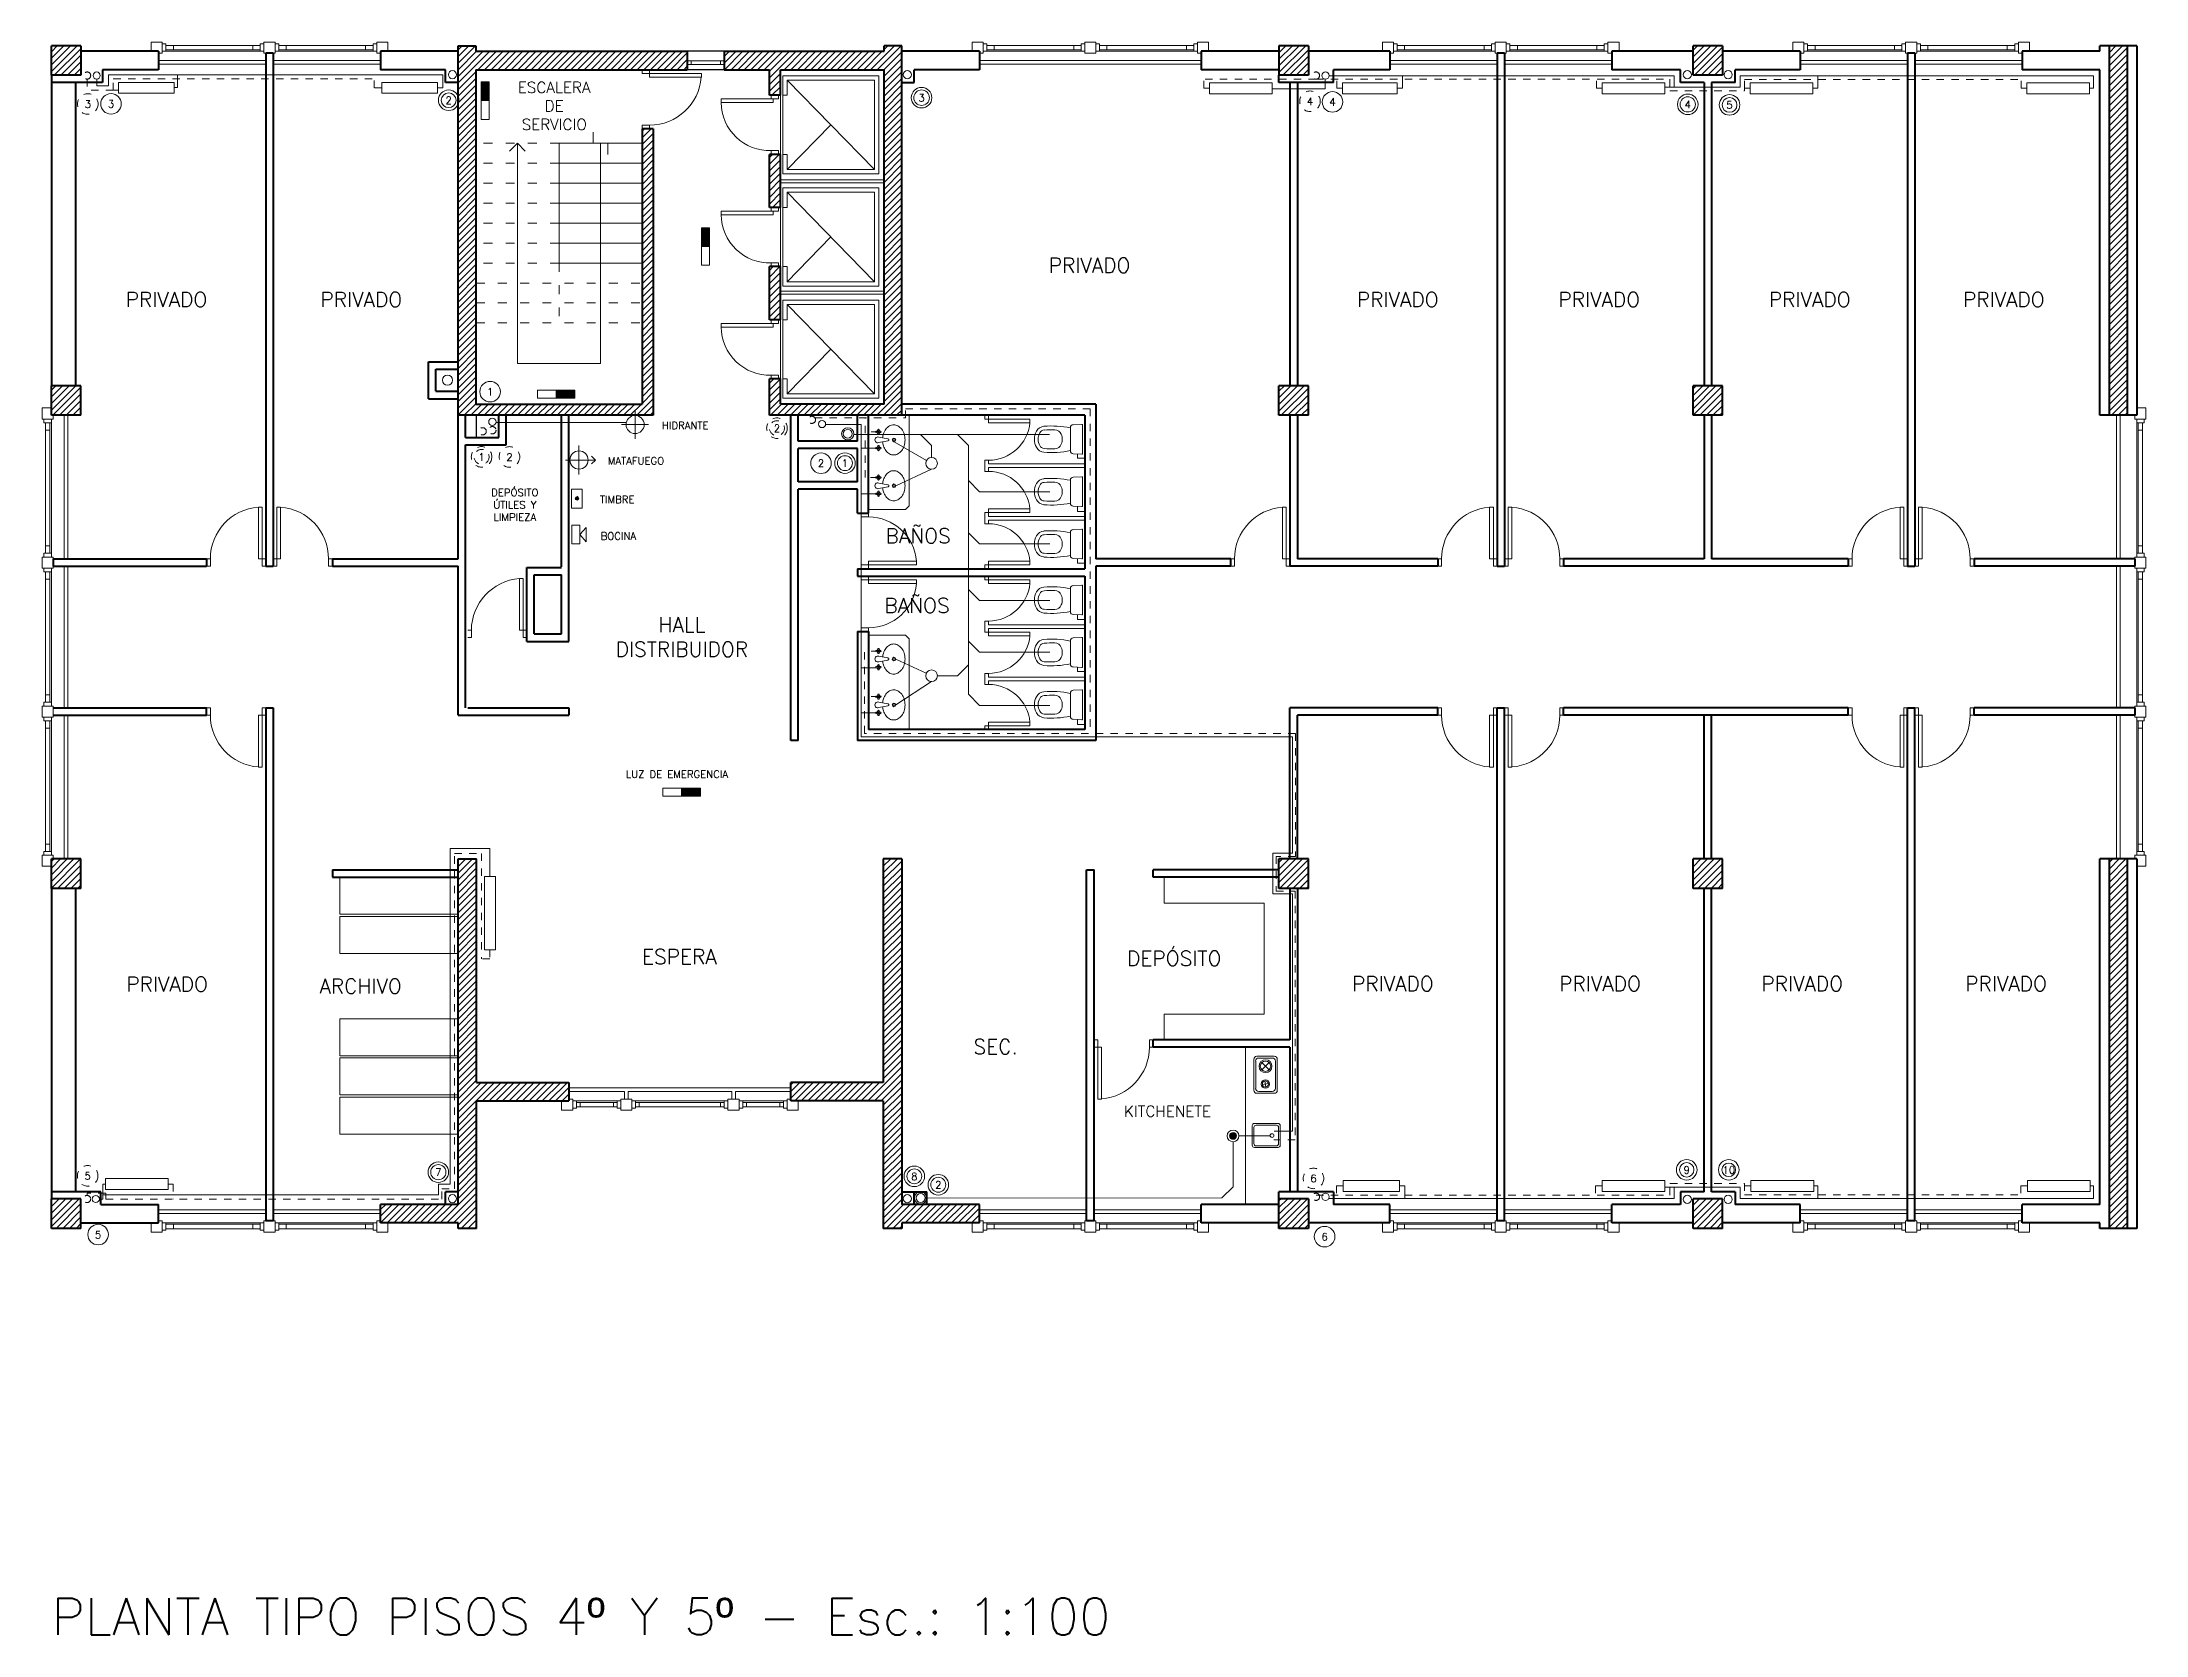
# Model space of a CAD drawing. Extents: x 1018 to 1337, y -109 to 133.
# Drawn here: x 1275.32 to 1303.77, y 2.25 to 23.8 of the extents above; entities that cross this region are included whole.
import ezdxf

# ---------------------------------------------------------------- set-up
doc = ezdxf.new("R2010")
doc.units = 0
doc.header["$LTSCALE"] = 0.5
doc.linetypes.add('ACAD_ISO03W100', pattern=[30, 12, -18])
doc.linetypes.add('DASHED', pattern=[19.05, 12.7, -6.35])
for name, color, linetype, lineweight in [('Agua caliente', 230, 'CONTINUOUS', 18), ('Agua fria', 5, 'ACAD_ISO03W100', 18), ('Carpintería', 55, 'CONTINUOUS', 20), ('Desague primario', 10, 'CONTINUOUS', 18), ('Desague secundario', 30, 'CONTINUOUS', 18), ('Detalles .05', 243, 'CONTINUOUS', 5), ('Detalles 01', 8, 'CONTINUOUS', 9), ('Equipamiento fijo', 31, 'CONTINUOUS', 13), ('Equipamiento movil', 33, 'CONTINUOUS', 9), ('Muros corte', 7, 'CONTINUOUS', 40), ('Muros vista', 253, 'CONTINUOUS', 25), ('Pisos', 252, 'CONTINUOUS', 18), ('Pluviales', 41, 'CONTINUOUS', 18), ('Proyección', 4, 'ACAD_ISO03W100', 18), ('Punta 01', 6, 'CONTINUOUS', 9), ('Punta 015', 64, 'CONTINUOUS', 13), ('Punta 02', 11, 'CONTINUOUS', 20), ('Punta 05', 52, 'CONTINUOUS', 50), ('Sist. contra incendio', 1, 'CONTINUOUS', 18), ('Tratamiento pisos', 251, 'CONTINUOUS', 9), ('Ventilación', 105, 'CONTINUOUS', 18)]:
    doc.layers.add(name, color=color, linetype=linetype, lineweight=lineweight)
doc.styles.add('Texto 1 mm', font='simplex.shx', dxfattribs={"height": 0.1})
doc.styles.add('Texto 1.5 mm', font='simplex.shx', dxfattribs={"height": 0.15})
doc.styles.add('Texto 2 mm', font='simplex.shx', dxfattribs={"height": 0.2})
doc.styles.add('Texto 5 mm', font='simplex.shx', dxfattribs={"height": 0.5})
pattern_1 = [(45, (245.8, -104.45304), (-0.0449012806, 0.0449012806), [])]
pattern_2 = [(45, (60.8, -104.45304), (-0.0449012806, 0.0449012806), [])]

msp = doc.modelspace()

# ---------------------------------------------------------------- texts
at = {"layer": 'Punta 01', "char_height": 0.1, "width": 0.92289, "attachment_point": 2, "style": 'Texto 1 mm'}
for s, insert in [('2', (1280.819, 23.064)), ('3', (1287.214, 23.097)), ('4', (1297.575, 23.007)), ('5', (1298.14, 23.001)), ('7', (1280.679, 8.561)), ('9', (1297.561, 8.592)), ('10', (1298.13, 8.592)), ('8', (1287.116, 8.504))]:
    msp.add_mtext(s, dxfattribs=dict(at, insert=insert))
at = {"layer": 'Punta 01', "lineweight": 20, "ltscale": 0.01, "char_height": 0.1, "width": 0.92289, "attachment_point": 2, "style": 'Texto 1 mm'}
for s, insert in [('4', (1292.466, 23.049)), ('3', (1275.939, 23.012)), ('3', (1276.253, 23.014)), ('4', (1292.771, 23.041)), ('1', (1281.379, 19.12)), ('2', (1285.258, 18.626)), ('1', (1281.264, 18.238)), ('2', (1281.641, 18.237)), ('2', (1285.853, 18.153)), ('1', (1286.178, 18.153)), ('5', (1275.937, 8.512)), ('2', (1287.44, 8.39)), ('6', (1292.514, 8.477)), ('5', (1276.078, 7.716)), ('6', (1292.664, 7.688))]:
    msp.add_mtext(s, dxfattribs=dict(at, insert=insert))
at = {"layer": 'Punta 01', "lineweight": 20, "char_height": 0.1, "style": 'Texto 1 mm'}
for s, insert, width, attachment_point in [('HIDRANTE', (1283.703, 18.665), 1.5836, 1), ('MATAFUEGO', (1282.971, 18.185), 1.5836, 1), ('DEPÓSITO ÚTILES Y LIMPIEZA', (1281.714, 17.756), 0.75841, 2), ('TIMBRE', (1282.865, 17.664), 1.5836, 1), ('BOCINA', (1282.874, 17.169), 1.5836, 1), ('LUZ DE EMERGENCIA', (1283.214, 13.946), 1.58358, 1)]:
    msp.add_mtext(s, dxfattribs=dict(at, insert=insert, width=width, attachment_point=attachment_point))
at = {"layer": 'Punta 015', "lineweight": 20, "char_height": 0.15, "style": 'Texto 1.5 mm'}
for s, insert, width, attachment_point in [('ESCALERA DE SERVICIO', (1282.246, 23.263), 1.23789, 2), ('KITCHENETE', (1289.952, 9.411), 1.38855, 1)]:
    msp.add_mtext(s, dxfattribs=dict(at, insert=insert, width=width, attachment_point=attachment_point))
at = {"layer": 'Punta 02', "lineweight": 20, "char_height": 0.2, "style": 'Texto 2 mm'}
for s, insert, width, attachment_point in [('PRIVADO', (1288.932, 20.881), 1.26943, 1), ('PRIVADO', (1276.45, 20.418), 1.26943, 1), ('PRIVADO', (1279.085, 20.418), 1.26943, 1), ('PRIVADO', (1293.1, 20.418), 1.26943, 1), ('PRIVADO', (1295.825, 20.418), 1.26943, 1), ('PRIVADO', (1298.671, 20.418), 1.26943, 1), ('PRIVADO', (1301.296, 20.418), 1.26943, 1), ('BAÑOS', (1286.726, 17.222), 1.0557, 1), ('BAÑOS', (1286.711, 16.28), 1.0557, 1), ('HALL\\PDISTRIBUIDOR', (1283.973, 16.02), 2.1374, 2), ('ESPERA', (1283.432, 11.528), 1.0557, 1), ('DEPÓSITO', (1289.992, 11.505), 1.41809, 1), ('PRIVADO', (1276.459, 11.155), 1.26943, 1), ('ARCHIVO', (1279.071, 11.129), 1.29857, 1), ('PRIVADO', (1293.034, 11.162), 1.26943, 1), ('PRIVADO', (1295.836, 11.162), 1.26943, 1), ('PRIVADO', (1298.57, 11.162), 1.26943, 1), ('PRIVADO', (1301.327, 11.162), 1.26943, 1), ('SEC.', (1287.916, 10.31), 0.60596, 1)]:
    msp.add_mtext(s, dxfattribs=dict(at, insert=insert, width=width, attachment_point=attachment_point))
at = {"layer": 'Punta 05', "lineweight": 20, "insert": (1275.45, 2.751), "char_height": 0.5, "width": 17.24555, "attachment_point": 1, "style": 'Texto 5 mm'}
msp.add_mtext('PLANTA TIPO PISOS 4º Y 5º - Esc.: 1:100', dxfattribs=at)

# ---------------------------------------------------------------- blocks, each defined once
blk = doc.blocks.new('inodoro')
at = {"layer": 'Equipamiento fijo'}
for p, q in [((-0.197, 0.127), (-0.202, 0.008)), ((0.194, 0), (-0.194, 0)), ((-0.157, 0.165), (0.157, 0.165)), ((0.197, 0.127), (0.202, 0.008))]:
    blk.add_line(p, q, dxfattribs=at)
for centre, radius, start, end in [((-0.051, 0.512), 0.125, 117.5857, 175.5072), ((-0.051, 0.512), 0.075, 117.5857, 175.5072), ((0, 0.415), 0.235, 90, 117.5857), ((0, 0.415), 0.185, 90, 117.5857), ((0, 0.415), 0.235, 62.4143, 90), ((0, 0.415), 0.185, 62.4143, 90), ((0.051, 0.512), 0.075, 4.4928, 62.4143), ((0.051, 0.512), 0.125, 4.4928, 62.4143), ((1.09, 0.422), 1.27, 175.4777, 191.6858), ((1.095, 0.422), 1.224, 175.5072, 182.1425), ((-0.028, 0.381), 0.101, 182.7072, 247.2321), ((-0.014, 0.396), 0.12, 243.7978, 262.0389), ((0.014, 0.396), 0.12, 277.9611, 296.2022), ((0.028, 0.381), 0.101, 292.7679, 357.2928), ((-1.095, 0.422), 1.224, 357.8575, 4.4928), ((-1.024, 0.418), 1.205, 347.8749, 4.9616), ((-0.194, 0.008), 0.00803, 177.6578, 269.7397), ((-0.157, 0.125), 0.04, 90, 177.3974), ((0, 0.483), 0.208, 261.594, 278.406), ((0.157, 0.125), 0.04, 2.6026, 90), ((0.195, 0.007), 0.00742, 265.6488, 0.2402), ((0.194, 0.008), 0.008, 355.889, 2.6026)]:
    blk.add_arc(centre, radius, start, end, dxfattribs=at)
blk = doc.blocks.new('Lavamanos')
at = {"layer": 'Equipamiento movil'}
for p, q in [((-0.118, -0.158), (-0.138, -0.154)), ((-0.118, -0.167), (-0.138, -0.171)), ((-0.114, -0.154), (-0.118, -0.133)), ((-0.114, -0.171), (-0.118, -0.192)), ((-0.105, -0.154), (-0.101, -0.133)), ((-0.105, -0.171), (-0.101, -0.192)), ((-0.101, -0.158), (-0.08, -0.154)), ((-0.101, -0.167), (-0.08, -0.171)), ((-0.015, -0.037), (-0.038, -0.156)), ((0.013, -0.037), (0.036, -0.156)), ((0.102, -0.158), (0.081, -0.154)), ((0.102, -0.167), (0.081, -0.171)), ((0.106, -0.154), (0.102, -0.133)), ((0.106, -0.171), (0.102, -0.192)), ((0.115, -0.154), (0.119, -0.133)), ((0.115, -0.171), (0.119, -0.192)), ((0.119, -0.158), (0.14, -0.154)), ((0.119, -0.167), (0.14, -0.171))]:
    blk.add_line(p, q, dxfattribs=at)
for centre, radius in [((-0.001, 0.048), 0.0249), ((-0.001, 0.048), 0.014), ((-0.109, -0.162), 0.00541), ((0.11, -0.162), 0.00541)]:
    blk.add_circle(centre, radius, dxfattribs=at)
for centre, radius, start, end in [((-0.09, 0.045), 0.115, 150.9639, 180), ((-0.09, 0.045), 0.115, 180, 209.0361), ((-0.047, 0.021), 0.164, 126.7285, 150.9639), ((-0.019, -0.016), 0.211, 107.1746, 126.7285), ((-0.001, -0.075), 0.272, 90, 107.1746), ((-0.001, -0.075), 0.272, 72.8254, 90), ((0.017, -0.016), 0.211, 53.2715, 72.8254), ((0.045, 0.021), 0.164, 29.0361, 53.2715), ((0.088, 0.045), 0.115, 0, 29.0361), ((0.088, 0.045), 0.115, 330.9639, 360), ((-0.047, 0.069), 0.164, 209.0361, 233.2715), ((-0.019, 0.106), 0.211, 233.2715, 252.8254), ((-0.136, -0.163), 0.00882, 105.2781, 254.7219), ((-0.109, -0.162), 0.0226, 108.6122, 162.265), ((-0.109, -0.162), 0.0226, 198.6122, 252.265), ((-0.109, -0.136), 0.00882, 15.2781, 164.7219), ((-0.109, -0.162), 0.00976, 119.0054, 153.1041), ((-0.109, -0.162), 0.00976, 209.0054, 243.1041), ((-0.109, -0.189), 0.00882, 195.2781, 344.7219), ((-0.117, -0.163), 0.00254, 349.6493, 12.8593), ((-0.109, -0.155), 0.00254, 259.6493, 282.8593), ((-0.109, -0.17), 0.00254, 79.6493, 102.8593), ((-0.109, -0.162), 0.00976, 29.0054, 63.1041), ((-0.109, -0.162), 0.00976, 299.0054, 333.1041), ((-0.101, -0.162), 0.00254, 169.6493, 192.8593), ((-0.109, -0.162), 0.0226, 18.6122, 72.265), ((-0.109, -0.162), 0.0226, 288.6122, 342.265), ((-0.001, 0.165), 0.272, 252.8254, 264.2829), ((-0.083, -0.162), 0.00882, 285.2781, 74.7219), ((-0.001, -0.171), 0.0398, 158.1761, 21.8239), ((-0.001, -0.035), 0.014, 352.3829, 187.2442), ((-0.001, 0.165), 0.272, 275.7171, 287.1746), ((0.084, -0.162), 0.00882, 105.2781, 254.7219), ((0.017, 0.106), 0.211, 287.1746, 306.7285), ((0.11, -0.162), 0.0226, 107.735, 161.3878), ((0.11, -0.162), 0.0226, 197.735, 251.3878), ((0.111, -0.136), 0.00882, 15.2781, 164.7219), ((0.11, -0.162), 0.00976, 116.8959, 150.9946), ((0.11, -0.162), 0.00976, 206.8959, 240.9946), ((0.11, -0.189), 0.00882, 195.2781, 344.7219), ((0.103, -0.162), 0.00254, 347.1407, 10.3507), ((0.111, -0.155), 0.00254, 257.1407, 280.3507), ((0.11, -0.17), 0.00254, 77.1407, 100.3507), ((0.11, -0.162), 0.00976, 26.8959, 60.9946), ((0.11, -0.162), 0.00976, 296.8959, 330.9946), ((0.118, -0.163), 0.00254, 167.1407, 190.3507), ((0.11, -0.162), 0.0226, 287.735, 341.3878), ((0.11, -0.162), 0.0226, 17.735, 71.3878), ((0.137, -0.163), 0.00882, 285.2781, 74.7219), ((0.045, 0.069), 0.164, 306.7285, 330.9639)]:
    blk.add_arc(centre, radius, start, end, dxfattribs=at)

# ---------------------------------------------------------------- hatches: boundary and pattern name
at = {"layer": 'Desague primario'}
msp.add_hatch(color=256, dxfattribs=at).paths.add_polyline_path([(1291.472, 9.003, 1), (1291.379, 9.003, 1)])
at = {"layer": 'Detalles 01'}
h = msp.add_hatch(dxfattribs=at)
h.set_pattern_fill('ANSI31,_O', color=256, scale=0.02)
h.set_pattern_definition(pattern_2)
h.paths.add_polyline_path([(1275.846, 23.752), (1275.446, 23.752), (1275.446, 23.352), (1275.846, 23.352)])
h = msp.add_hatch(dxfattribs=at)
h.set_pattern_fill('ANSI31,_O', color=256, scale=0.02)
h.set_pattern_definition([(45, (0, -104.45304), (-0.0449012806, 0.0449012806), [])])
h.paths.add_polyline_path([(1284.046, 23.677), (1282.946, 23.677), (1282.946, 23.427), (1284.046, 23.427)])
h.paths.add_polyline_path([(1282.946, 23.677), (1281.186, 23.677), (1281.186, 23.752), (1280.946, 23.752), (1280.946, 18.752), (1282.946, 18.752), (1282.946, 18.902), (1281.186, 18.902), (1281.186, 23.427), (1282.946, 23.427)])
h.paths.add_polyline_path([(1283.586, 22.627), (1283.436, 22.627), (1283.436, 18.902), (1282.946, 18.902), (1282.946, 18.752), (1283.586, 18.752)])
h = msp.add_hatch(dxfattribs=at)
h.set_pattern_fill('ANSI31', color=256, scale=0.02, style=0)
h.set_pattern_definition(pattern_1)
h.paths.add_polyline_path([(1286.946, 23.752), (1286.706, 23.752), (1286.706, 23.677), (1284.546, 23.677), (1284.546, 23.427), (1285.156, 23.427), (1285.156, 23.083), (1285.306, 23.083), (1285.306, 23.427), (1286.706, 23.427), (1286.706, 18.902), (1285.306, 18.902), (1285.306, 19.246), (1285.156, 19.246), (1285.156, 18.752), (1286.946, 18.752)])
h.paths.add_polyline_path([(1285.306, 22.283), (1285.156, 22.283), (1285.156, 21.565), (1285.306, 21.565)], flags=17)
h = msp.add_hatch(dxfattribs=at)
h.set_pattern_fill('ANSI31,_O', color=256, scale=0.02)
h.set_pattern_definition(pattern_2)
h.paths.add_polyline_path([(1292.446, 23.752), (1292.046, 23.752), (1292.046, 23.352), (1292.446, 23.352)])
h = msp.add_hatch(dxfattribs=at)
h.set_pattern_fill('ANSI31,_O', color=256, scale=0.02)
h.set_pattern_definition(pattern_2)
h.paths.add_polyline_path([(1298.046, 23.752), (1297.646, 23.752), (1297.646, 23.352), (1298.046, 23.352)])
h = msp.add_hatch(dxfattribs=at)
h.set_pattern_fill('ANSI31,_O', color=256, scale=0.02)
h.set_pattern_definition(pattern_2)
h.paths.add_polyline_path([(1303.516, 23.752), (1303.276, 23.752), (1303.276, 18.752), (1303.516, 18.752)])
h = msp.add_hatch(dxfattribs=at)
h.set_pattern_fill('ANSI31', color=256, scale=0.02, style=0)
h.set_pattern_definition(pattern_1)
h.paths.add_polyline_path([(1285.306, 20.765), (1285.156, 20.765), (1285.156, 20.046), (1285.306, 20.046)])
h = msp.add_hatch(dxfattribs=at)
h.set_pattern_fill('ANSI31,_O', color=256, scale=0.02)
h.set_pattern_definition(pattern_2)
h.paths.add_polyline_path([(1275.846, 19.152), (1275.446, 19.152), (1275.446, 18.752), (1275.846, 18.752)])
h = msp.add_hatch(dxfattribs=at)
h.set_pattern_fill('ANSI31,_O', color=256, scale=0.02)
h.set_pattern_definition(pattern_2)
h.paths.add_polyline_path([(1292.446, 19.152), (1292.046, 19.152), (1292.046, 18.752), (1292.446, 18.752)])
h = msp.add_hatch(dxfattribs=at)
h.set_pattern_fill('ANSI31,_O', color=256, scale=0.02)
h.set_pattern_definition(pattern_2)
h.paths.add_polyline_path([(1298.046, 19.152), (1297.646, 19.152), (1297.646, 18.752), (1298.046, 18.752)])
h = msp.add_hatch(dxfattribs=at)
h.set_pattern_fill('ANSI31,_O', color=256, scale=0.02)
h.set_pattern_definition(pattern_2)
h.paths.add_polyline_path([(1275.846, 12.752), (1275.446, 12.752), (1275.446, 12.352), (1275.846, 12.352)])
h = msp.add_hatch(dxfattribs=at)
h.set_pattern_fill('ANSI31,_O', color=256, scale=0.02)
h.set_pattern_definition(pattern_2)
h.paths.add_polyline_path([(1282.446, 9.727), (1281.196, 9.727), (1281.196, 12.752), (1280.946, 12.752), (1280.946, 8.077), (1279.896, 8.077), (1279.896, 7.827), (1280.946, 7.827), (1280.946, 7.752), (1281.196, 7.752), (1281.196, 9.477), (1282.446, 9.477)])
h.paths.add_polyline_path([(1286.946, 12.752), (1286.696, 12.752), (1286.696, 9.727), (1285.446, 9.727), (1285.446, 9.477), (1286.696, 9.477), (1286.696, 7.752), (1286.946, 7.752), (1286.946, 7.827), (1287.996, 7.827), (1287.996, 8.077), (1286.946, 8.077)])
h = msp.add_hatch(dxfattribs=at)
h.set_pattern_fill('ANSI31,_O', color=256, scale=0.02)
h.set_pattern_definition(pattern_2)
h.paths.add_polyline_path([(1292.446, 12.752), (1292.046, 12.752), (1292.046, 12.352), (1292.446, 12.352)])
h = msp.add_hatch(dxfattribs=at)
h.set_pattern_fill('ANSI31,_O', color=256, scale=0.02)
h.set_pattern_definition(pattern_2)
h.paths.add_polyline_path([(1298.046, 12.752), (1297.646, 12.752), (1297.646, 12.352), (1298.046, 12.352)])
h = msp.add_hatch(dxfattribs=at)
h.set_pattern_fill('ANSI31,_O', color=256, scale=0.02)
h.set_pattern_definition(pattern_2)
h.paths.add_polyline_path([(1303.516, 12.752), (1303.276, 12.752), (1303.276, 7.752), (1303.516, 7.752)])
h = msp.add_hatch(dxfattribs=at)
h.set_pattern_fill('ANSI31,_O', color=256, scale=0.02)
h.set_pattern_definition(pattern_2)
h.paths.add_polyline_path([(1275.846, 8.152), (1275.446, 8.152), (1275.446, 7.752), (1275.846, 7.752)])
h = msp.add_hatch(dxfattribs=at)
h.set_pattern_fill('ANSI31,_O', color=256, scale=0.02)
h.set_pattern_definition(pattern_2)
h.paths.add_polyline_path([(1292.446, 8.152), (1292.046, 8.152), (1292.046, 7.752), (1292.446, 7.752)])
h = msp.add_hatch(dxfattribs=at)
h.set_pattern_fill('ANSI31,_O', color=256, scale=0.02)
h.set_pattern_definition(pattern_2)
h.paths.add_polyline_path([(1298.046, 8.152), (1297.646, 8.152), (1297.646, 7.752), (1298.046, 7.752)])
at = {"layer": 'Punta 01', "lineweight": 20, "ltscale": 0.01}
for points in [[(1281.259, 23.01), (1281.368, 23.01), (1281.368, 23.264), (1281.259, 23.264)], [(1284.237, 21.036), (1284.346, 21.036), (1284.346, 21.29), (1284.237, 21.29)], [(1282.273, 19.092), (1282.273, 18.983), (1282.527, 18.983), (1282.527, 19.092)], [(1282.579, 17.628, 1), (1282.531, 17.628, 1)], [(1283.969, 13.709), (1283.969, 13.6), (1284.223, 13.6), (1284.223, 13.709)]]:
    msp.add_hatch(color=256, dxfattribs=at).paths.add_polyline_path(points)

# ---------------------------------------------------------------- linework, layer by layer
at = {"layer": 'Agua caliente', "lineweight": 20, "ltscale": 0.01}
for p, q in [((1276.217, 23.209), (1276.217, 23.36)), ((1276.217, 23.36), (1280.74, 23.36)), ((1277.152, 23.186), (1277.152, 23.36)), ((1280.74, 23.184), (1280.74, 23.36)), ((1292.725, 23.347), (1297.39, 23.347)), ((1293.716, 23.176), (1293.716, 23.347)), ((1297.39, 23.347), (1297.39, 23.194)), ((1298.283, 23.194), (1298.283, 23.347)), ((1298.283, 23.347), (1303.063, 23.347)), ((1299.334, 23.176), (1299.334, 23.347)), ((1303.061, 23.176), (1303.061, 23.347)), ((1276.059, 23.299), (1276.059, 23.209)), ((1276.059, 23.209), (1276.217, 23.209)), ((1277.152, 23.186), (1277.105, 23.186)), ((1280.667, 23.184), (1280.74, 23.184)), ((1292.672, 23.168), (1291.957, 23.168)), ((1292.672, 23.3), (1292.672, 23.168)), ((1293.646, 23.176), (1293.716, 23.176)), ((1297.39, 23.194), (1297.265, 23.194)), ((1297.39, 23.194), (1298.283, 23.194)), ((1299.267, 23.176), (1299.334, 23.176)), ((1303.009, 23.176), (1303.061, 23.176)), ((1285.919, 18.629), (1286.397, 18.629)), ((1286.397, 18.629), (1286.397, 14.726)), ((1286.631, 18.308), (1286.397, 18.308)), ((1286.631, 17.691), (1286.397, 17.691)), ((1286.631, 15.336), (1286.397, 15.336)), ((1286.631, 14.726), (1286.397, 14.726)), ((1286.397, 14.726), (1286.397, 14.401)), ((1286.397, 14.401), (1292.23, 14.401)), ((1292.23, 14.401), (1292.23, 12.829)), ((1280.841, 8.349), (1280.841, 12.891)), ((1280.841, 12.891), (1281.376, 12.891)), ((1281.376, 12.891), (1281.376, 12.512)), ((1292.23, 12.829), (1291.964, 12.829)), ((1291.964, 12.829), (1291.964, 12.277)), ((1291.964, 12.277), (1292.229, 12.277)), ((1292.229, 12.277), (1292.229, 9.068)), ((1292.229, 9.068), (1291.981, 9.068)), ((1276.143, 8.349), (1276.18, 8.349)), ((1276.143, 8.204), (1276.143, 8.349)), ((1280.682, 8.204), (1280.682, 8.349)), ((1280.682, 8.349), (1280.841, 8.349)), ((1293.677, 8.326), (1293.748, 8.326)), ((1293.748, 8.326), (1293.748, 8.155)), ((1297.39, 8.308), (1297.265, 8.308)), ((1297.39, 8.308), (1298.283, 8.308)), ((1297.39, 8.155), (1297.39, 8.308)), ((1298.283, 8.308), (1298.283, 8.155)), ((1299.279, 8.326), (1299.332, 8.326)), ((1299.332, 8.326), (1299.332, 8.155)), ((1303.017, 8.326), (1303.063, 8.326)), ((1303.063, 8.326), (1303.063, 8.155)), ((1276.095, 8.149), (1276.143, 8.149)), ((1276.143, 8.204), (1280.682, 8.204)), ((1276.143, 8.149), (1276.143, 8.204)), ((1292.725, 8.155), (1297.39, 8.155)), ((1298.283, 8.155), (1303.063, 8.155))]:
    msp.add_line(p, q, dxfattribs=at)
for centre, radius in [((1276.059, 23.349), 0.0486), ((1292.676, 23.349), 0.0486), ((1276.253, 22.966), 0.139), ((1292.771, 22.992), 0.139), ((1285.868, 18.634), 0.0486), ((1285.854, 18.104), 0.139), ((1276.047, 8.149), 0.0486), ((1292.676, 8.179), 0.0486), ((1276.078, 7.668), 0.139), ((1292.664, 7.64), 0.139)]:
    msp.add_circle(centre, radius, dxfattribs=at)
at = {"layer": 'Agua fria', "lineweight": 20, "ltscale": 0.01}
for p, q in [((1275.93, 23.299), (1275.93, 23.151)), ((1276.284, 23.151), (1275.93, 23.151)), ((1276.284, 23.151), (1276.284, 23.303)), ((1276.284, 23.303), (1279.81, 23.303)), ((1276.284, 23.151), (1276.353, 23.151)), ((1279.81, 23.184), (1279.81, 23.303)), ((1279.915, 23.184), (1279.81, 23.184)), ((1292.548, 23.3), (1291.031, 23.3)), ((1291.031, 23.178), (1291.031, 23.3)), ((1291.109, 23.178), (1291.031, 23.178)), ((1292.548, 23.299), (1297.334, 23.299)), ((1292.828, 23.176), (1292.828, 23.299)), ((1292.904, 23.176), (1292.828, 23.176)), ((1296.341, 23.176), (1296.341, 23.299)), ((1296.417, 23.176), (1296.341, 23.176)), ((1297.334, 23.299), (1297.334, 23.142)), ((1297.334, 23.142), (1298.34, 23.142)), ((1298.34, 23.142), (1298.34, 23.297)), ((1298.34, 23.297), (1302.085, 23.297)), ((1298.342, 23.176), (1298.342, 23.299)), ((1298.418, 23.176), (1298.342, 23.176)), ((1302.085, 23.176), (1302.085, 23.299)), ((1302.161, 23.176), (1302.085, 23.176)), ((1292.27, 14.449), (1292.27, 12.783)), ((1280.896, 8.286), (1280.896, 12.823)), ((1280.896, 12.823), (1281.265, 12.823)), ((1281.265, 12.823), (1281.265, 11.399)), ((1292.27, 12.783), (1292.007, 12.783)), ((1292.007, 12.783), (1292.007, 12.316)), ((1292.007, 12.316), (1292.267, 12.316)), ((1292.267, 12.315), (1292.267, 8.948)), ((1281.376, 11.399), (1281.265, 11.399)), ((1281.376, 11.52), (1281.376, 11.399)), ((1292.267, 8.948), (1291.979, 8.948)), ((1277.027, 8.352), (1277.094, 8.352)), ((1277.094, 8.352), (1277.094, 8.149)), ((1280.726, 8.285), (1280.896, 8.286)), ((1280.726, 8.149), (1280.726, 8.285)), ((1292.917, 8.326), (1292.827, 8.326)), ((1292.827, 8.326), (1292.827, 8.203)), ((1296.417, 8.326), (1296.326, 8.326)), ((1296.326, 8.326), (1296.326, 8.203)), ((1297.334, 8.203), (1297.334, 8.36)), ((1297.334, 8.36), (1298.34, 8.36)), ((1298.34, 8.36), (1298.34, 8.205)), ((1298.43, 8.326), (1298.34, 8.326)), ((1302.169, 8.326), (1302.078, 8.326)), ((1302.078, 8.326), (1302.078, 8.205)), ((1276.181, 8.226), (1275.929, 8.226)), ((1275.929, 8.226), (1275.929, 8.198)), ((1276.181, 8.149), (1276.181, 8.226)), ((1276.181, 8.149), (1280.726, 8.149)), ((1292.548, 8.203), (1297.334, 8.203)), ((1298.34, 8.205), (1302.078, 8.205))]:
    msp.add_line(p, q, dxfattribs=at)
at = {"layer": 'Agua fria', "linetype": 'DASHED', "lineweight": 20, "ltscale": 0.01}
for p, q in [((1286.995, 18.719), (1286.995, 18.839)), ((1286.995, 18.839), (1289.494, 18.839)), ((1289.494, 18.839), (1289.494, 14.449)), ((1285.77, 18.719), (1286.995, 18.719)), ((1286.452, 17.91), (1286.452, 18.719)), ((1286.631, 18.528), (1286.452, 18.528)), ((1289.323, 18.228), (1289.323, 18.173)), ((1289.323, 18.173), (1289.494, 18.173)), ((1286.623, 17.91), (1286.452, 17.91)), ((1289.323, 17.52), (1289.323, 17.453)), ((1289.323, 17.453), (1289.494, 17.453)), ((1289.323, 16.812), (1289.323, 16.751)), ((1289.323, 16.751), (1289.494, 16.751)), ((1289.323, 16.053), (1289.323, 15.991)), ((1289.323, 15.991), (1289.494, 15.991)), ((1286.442, 14.449), (1286.442, 15.563)), ((1286.631, 15.563), (1286.442, 15.563)), ((1289.323, 15.345), (1289.323, 15.284)), ((1289.323, 15.284), (1289.494, 15.284)), ((1286.631, 14.946), (1286.442, 14.946)), ((1289.323, 14.637), (1289.323, 14.57)), ((1289.323, 14.57), (1289.494, 14.57)), ((1292.27, 14.449), (1286.442, 14.449))]:
    msp.add_line(p, q, dxfattribs=at)
for centre, radius in [((1275.93, 23.349), 0.0486), ((1292.548, 23.349), 0.0486), ((1281.279, 18.536), 0.0486), ((1281.41, 18.55), 0.0498), ((1285.258, 18.578), 0.139), ((1285.258, 18.578), 0.101), ((1285.731, 18.691), 0.0486), ((1281.264, 18.19), 0.139), ((1281.264, 18.19), 0.101), ((1281.641, 18.189), 0.139), ((1275.929, 8.149), 0.0486), ((1292.548, 8.179), 0.0486)]:
    msp.add_circle(centre, radius, dxfattribs=at)
at = {"layer": 'Agua fria', "lineweight": 20, "ltscale": 0.01}
for centre in [(1275.939, 22.964), (1292.466, 23.001), (1275.937, 8.463), (1292.514, 8.428)]:
    msp.add_circle(centre, 0.139, dxfattribs=at)
at = {"layer": 'Carpintería'}
for p, q in [((1276.946, 23.802), (1276.796, 23.802)), ((1276.796, 23.802), (1276.796, 23.677)), ((1276.946, 23.652), (1276.896, 23.652)), ((1276.946, 23.802), (1276.946, 23.652)), ((1276.946, 23.777), (1276.996, 23.777)), ((1276.996, 23.677), (1276.946, 23.677)), ((1276.996, 23.777), (1276.996, 23.677)), ((1276.996, 23.757), (1278.271, 23.757)), ((1276.996, 23.697), (1278.271, 23.697)), ((1277.096, 23.757), (1277.096, 23.697)), ((1278.171, 23.757), (1278.171, 23.697)), ((1278.321, 23.777), (1278.271, 23.777)), ((1278.271, 23.677), (1278.271, 23.777)), ((1278.271, 23.677), (1278.321, 23.677)), ((1278.471, 23.802), (1278.321, 23.802)), ((1278.321, 23.802), (1278.321, 23.652)), ((1278.346, 23.652), (1278.321, 23.652)), ((1278.471, 23.652), (1278.446, 23.652)), ((1278.471, 23.802), (1278.471, 23.652)), ((1278.471, 23.777), (1278.521, 23.777)), ((1278.521, 23.677), (1278.471, 23.677)), ((1278.521, 23.777), (1278.521, 23.677)), ((1278.521, 23.757), (1279.796, 23.757)), ((1278.521, 23.697), (1279.796, 23.697)), ((1278.621, 23.757), (1278.621, 23.697)), ((1279.696, 23.757), (1279.696, 23.697)), ((1279.796, 23.777), (1279.796, 23.677)), ((1279.846, 23.777), (1279.796, 23.777)), ((1279.796, 23.677), (1279.846, 23.677)), ((1279.846, 23.802), (1279.846, 23.652)), ((1279.846, 23.802), (1279.996, 23.802)), ((1279.846, 23.652), (1279.896, 23.652)), ((1279.996, 23.802), (1279.996, 23.677)), ((1288.046, 23.802), (1287.896, 23.802)), ((1287.896, 23.802), (1287.896, 23.677)), ((1288.046, 23.652), (1287.996, 23.652)), ((1288.046, 23.802), (1288.046, 23.652)), ((1288.046, 23.777), (1288.096, 23.777)), ((1288.096, 23.677), (1288.046, 23.677)), ((1288.096, 23.777), (1288.096, 23.677)), ((1288.096, 23.757), (1289.371, 23.757)), ((1288.096, 23.697), (1289.371, 23.697)), ((1288.196, 23.757), (1288.196, 23.697)), ((1289.271, 23.757), (1289.271, 23.697)), ((1289.421, 23.777), (1289.371, 23.777)), ((1289.371, 23.677), (1289.371, 23.777)), ((1289.371, 23.677), (1289.421, 23.677)), ((1289.571, 23.802), (1289.421, 23.802)), ((1289.421, 23.802), (1289.421, 23.652)), ((1289.571, 23.652), (1289.421, 23.652)), ((1289.571, 23.802), (1289.571, 23.652)), ((1289.571, 23.777), (1289.621, 23.777)), ((1289.621, 23.677), (1289.571, 23.677)), ((1289.621, 23.777), (1289.621, 23.677)), ((1289.621, 23.757), (1290.896, 23.757)), ((1289.621, 23.697), (1290.896, 23.697)), ((1289.721, 23.757), (1289.721, 23.697)), ((1290.796, 23.757), (1290.796, 23.697)), ((1290.896, 23.777), (1290.896, 23.677)), ((1290.946, 23.777), (1290.896, 23.777)), ((1290.896, 23.677), (1290.946, 23.677)), ((1290.946, 23.802), (1290.946, 23.652)), ((1290.946, 23.802), (1291.096, 23.802)), ((1290.946, 23.652), (1290.996, 23.652)), ((1291.096, 23.802), (1291.096, 23.677)), ((1293.596, 23.802), (1293.446, 23.802)), ((1293.446, 23.802), (1293.446, 23.677)), ((1293.596, 23.652), (1293.546, 23.652)), ((1293.596, 23.802), (1293.596, 23.652)), ((1293.596, 23.777), (1293.646, 23.777)), ((1293.646, 23.677), (1293.596, 23.677)), ((1293.646, 23.777), (1293.646, 23.677)), ((1293.646, 23.757), (1294.921, 23.757)), ((1293.646, 23.697), (1294.921, 23.697)), ((1293.746, 23.757), (1293.746, 23.697)), ((1294.821, 23.757), (1294.821, 23.697)), ((1294.971, 23.777), (1294.921, 23.777)), ((1294.921, 23.677), (1294.921, 23.777)), ((1294.921, 23.677), (1294.971, 23.677)), ((1295.121, 23.802), (1294.971, 23.802)), ((1294.971, 23.802), (1294.971, 23.652)), ((1294.996, 23.652), (1294.971, 23.652)), ((1295.121, 23.652), (1295.096, 23.652)), ((1295.121, 23.802), (1295.121, 23.652)), ((1295.121, 23.777), (1295.171, 23.777)), ((1295.171, 23.677), (1295.121, 23.677)), ((1295.171, 23.777), (1295.171, 23.677)), ((1295.171, 23.757), (1296.446, 23.757)), ((1295.171, 23.697), (1296.446, 23.697)), ((1295.271, 23.757), (1295.271, 23.697)), ((1296.346, 23.757), (1296.346, 23.697)), ((1296.446, 23.777), (1296.446, 23.677)), ((1296.496, 23.777), (1296.446, 23.777)), ((1296.446, 23.677), (1296.496, 23.677)), ((1296.496, 23.802), (1296.496, 23.652)), ((1296.496, 23.802), (1296.646, 23.802)), ((1296.496, 23.652), (1296.546, 23.652)), ((1296.646, 23.802), (1296.646, 23.677)), ((1299.146, 23.802), (1298.996, 23.802)), ((1298.996, 23.802), (1298.996, 23.677)), ((1299.146, 23.652), (1299.096, 23.652)), ((1299.146, 23.802), (1299.146, 23.652)), ((1299.146, 23.777), (1299.196, 23.777)), ((1299.196, 23.677), (1299.146, 23.677)), ((1299.196, 23.777), (1299.196, 23.677)), ((1299.196, 23.757), (1300.471, 23.757)), ((1299.196, 23.697), (1300.471, 23.697)), ((1299.296, 23.757), (1299.296, 23.697)), ((1300.371, 23.757), (1300.371, 23.697)), ((1300.521, 23.777), (1300.471, 23.777)), ((1300.471, 23.677), (1300.471, 23.777)), ((1300.471, 23.677), (1300.521, 23.677)), ((1300.671, 23.802), (1300.521, 23.802)), ((1300.521, 23.802), (1300.521, 23.652)), ((1300.546, 23.652), (1300.521, 23.652)), ((1300.671, 23.652), (1300.646, 23.652)), ((1300.671, 23.802), (1300.671, 23.652)), ((1300.671, 23.777), (1300.721, 23.777)), ((1300.721, 23.677), (1300.671, 23.677)), ((1300.721, 23.777), (1300.721, 23.677)), ((1300.721, 23.757), (1301.996, 23.757)), ((1300.721, 23.697), (1301.996, 23.697)), ((1300.821, 23.757), (1300.821, 23.697)), ((1301.896, 23.757), (1301.896, 23.697)), ((1301.996, 23.777), (1301.996, 23.677)), ((1302.046, 23.777), (1301.996, 23.777)), ((1301.996, 23.677), (1302.046, 23.677)), ((1302.046, 23.802), (1302.046, 23.652)), ((1302.046, 23.802), (1302.196, 23.802)), ((1302.046, 23.652), (1302.096, 23.652)), ((1302.196, 23.802), (1302.196, 23.677)), ((1283.436, 23.377), (1283.436, 23.427)), ((1283.436, 23.377), (1283.536, 23.377)), ((1283.536, 23.377), (1283.536, 23.427)), ((1283.536, 23.377), (1284.236, 23.377)), ((1283.536, 23.327), (1283.536, 23.377)), ((1284.546, 23.547), (1284.046, 23.547)), ((1284.546, 23.497), (1284.046, 23.497)), ((1284.096, 23.547), (1284.096, 23.497)), ((1284.236, 23.377), (1284.236, 23.327)), ((1284.496, 23.547), (1284.496, 23.497)), ((1285.336, 23.347), (1286.636, 23.347)), ((1285.336, 23.083), (1285.336, 23.347)), ((1286.636, 22.019), (1286.636, 23.347)), ((1284.236, 23.327), (1283.536, 23.327)), ((1285.181, 23.033), (1285.181, 23.083)), ((1285.281, 23.033), (1285.281, 23.083)), ((1285.336, 23.083), (1285.396, 23.083)), ((1285.396, 23.287), (1286.576, 23.287)), ((1285.396, 23.083), (1285.396, 23.287)), ((1286.576, 22.079), (1286.576, 23.287)), ((1285.206, 23.033), (1284.506, 23.033)), ((1284.506, 22.983), (1284.506, 23.033)), ((1285.206, 22.983), (1284.506, 22.983)), ((1285.281, 23.033), (1285.181, 23.033)), ((1285.206, 22.983), (1285.206, 23.033)), ((1283.536, 22.677), (1283.436, 22.677)), ((1283.436, 22.677), (1283.436, 22.627)), ((1283.536, 22.677), (1283.536, 22.627)), ((1285.281, 22.333), (1285.181, 22.333)), ((1285.181, 22.333), (1285.181, 22.283)), ((1285.281, 22.333), (1285.281, 22.283)), ((1285.336, 22.019), (1285.336, 22.283)), ((1285.336, 22.283), (1285.396, 22.283)), ((1285.396, 22.079), (1285.396, 22.283)), ((1286.636, 22.019), (1285.336, 22.019)), ((1286.576, 22.079), (1285.396, 22.079)), ((1285.336, 21.829), (1286.636, 21.829)), ((1285.336, 21.565), (1285.336, 21.829)), ((1285.396, 21.769), (1286.576, 21.769)), ((1285.396, 21.565), (1285.396, 21.769)), ((1286.576, 20.56), (1286.576, 21.769)), ((1286.636, 20.5), (1286.636, 21.829)), ((1285.206, 21.515), (1284.506, 21.515)), ((1284.506, 21.465), (1284.506, 21.515)), ((1285.206, 21.465), (1284.506, 21.465)), ((1285.181, 21.515), (1285.181, 21.565)), ((1285.281, 21.515), (1285.181, 21.515)), ((1285.206, 21.465), (1285.206, 21.515)), ((1285.281, 21.515), (1285.281, 21.565)), ((1285.336, 21.565), (1285.396, 21.565)), ((1285.281, 20.815), (1285.181, 20.815)), ((1285.181, 20.815), (1285.181, 20.765)), ((1285.281, 20.815), (1285.281, 20.765)), ((1285.336, 20.5), (1285.336, 20.765)), ((1285.336, 20.765), (1285.396, 20.765)), ((1286.636, 20.5), (1285.336, 20.5)), ((1285.396, 20.56), (1285.396, 20.765)), ((1286.576, 20.56), (1285.396, 20.56)), ((1285.336, 20.31), (1286.636, 20.31)), ((1285.336, 20.046), (1285.336, 20.31)), ((1285.396, 20.25), (1286.576, 20.25)), ((1285.396, 20.046), (1285.396, 20.25)), ((1286.576, 19.042), (1286.576, 20.25)), ((1286.636, 18.982), (1286.636, 20.31)), ((1285.206, 19.996), (1284.506, 19.996)), ((1284.506, 19.946), (1284.506, 19.996)), ((1285.206, 19.946), (1284.506, 19.946)), ((1285.181, 19.996), (1285.181, 20.046)), ((1285.281, 19.996), (1285.181, 19.996)), ((1285.206, 19.946), (1285.206, 19.996)), ((1285.281, 19.996), (1285.281, 20.046)), ((1285.336, 20.046), (1285.396, 20.046)), ((1285.281, 19.296), (1285.181, 19.296)), ((1285.181, 19.296), (1285.181, 19.246)), ((1285.281, 19.296), (1285.281, 19.246)), ((1285.336, 18.982), (1285.336, 19.246)), ((1285.336, 19.246), (1285.396, 19.246)), ((1285.396, 19.042), (1285.396, 19.246)), ((1275.321, 18.852), (1275.321, 18.702)), ((1275.321, 18.852), (1275.446, 18.852)), ((1286.636, 18.982), (1285.336, 18.982)), ((1286.576, 19.042), (1285.396, 19.042)), ((1303.771, 18.852), (1303.646, 18.852)), ((1303.771, 18.852), (1303.771, 18.702)), ((1275.471, 18.702), (1275.321, 18.702)), ((1275.346, 18.702), (1275.346, 18.652)), ((1275.446, 18.652), (1275.346, 18.652)), ((1275.366, 18.652), (1275.366, 16.885)), ((1275.426, 18.552), (1275.366, 18.552)), ((1275.426, 18.652), (1275.426, 16.885)), ((1275.446, 18.652), (1275.446, 18.702)), ((1275.471, 18.752), (1275.471, 18.702)), ((1288.071, 18.702), (1288.071, 18.752)), ((1288.121, 18.702), (1288.071, 18.702)), ((1288.121, 18.702), (1288.121, 18.752)), ((1288.121, 18.702), (1288.679, 18.702)), ((1288.121, 18.702), (1288.121, 18.652)), ((1288.121, 18.652), (1288.679, 18.652)), ((1288.679, 18.702), (1288.679, 18.652)), ((1303.621, 18.752), (1303.621, 18.702)), ((1303.771, 18.702), (1303.621, 18.702)), ((1303.646, 18.702), (1303.646, 18.652)), ((1303.746, 18.652), (1303.646, 18.652)), ((1303.666, 16.885), (1303.666, 18.652)), ((1303.726, 18.552), (1303.666, 18.552)), ((1303.726, 16.885), (1303.726, 18.652)), ((1303.746, 18.702), (1303.746, 18.652)), ((1288.121, 18.144), (1288.071, 18.144)), ((1288.071, 17.994), (1288.071, 18.144)), ((1288.121, 17.994), (1288.071, 17.994)), ((1288.121, 18.094), (1288.121, 18.144)), ((1289.421, 18.094), (1288.121, 18.094)), ((1289.421, 18.044), (1288.121, 18.044)), ((1288.121, 17.994), (1288.121, 18.044)), ((1278.296, 17.51), (1278.246, 17.51)), ((1278.246, 17.51), (1278.246, 16.81)), ((1278.296, 16.81), (1278.296, 17.51)), ((1278.496, 16.81), (1278.496, 17.51)), ((1278.496, 17.51), (1278.546, 17.51)), ((1278.546, 17.51), (1278.546, 16.81)), ((1286.396, 17.427), (1286.396, 17.377)), ((1286.396, 17.377), (1286.496, 17.377)), ((1286.496, 17.377), (1286.496, 17.427)), ((1288.071, 17.435), (1288.121, 17.435)), ((1288.071, 17.285), (1288.071, 17.435)), ((1288.121, 17.485), (1288.679, 17.485)), ((1288.121, 17.485), (1288.121, 17.435)), ((1288.121, 17.385), (1288.121, 17.435)), ((1288.121, 17.435), (1288.679, 17.435)), ((1288.121, 17.385), (1289.421, 17.385)), ((1288.679, 17.485), (1288.679, 17.435)), ((1292.146, 17.51), (1292.096, 17.51)), ((1292.096, 17.51), (1292.096, 16.81)), ((1292.146, 16.81), (1292.146, 17.51)), ((1294.946, 17.51), (1294.896, 17.51)), ((1294.896, 17.51), (1294.896, 16.81)), ((1294.946, 16.81), (1294.946, 17.51)), ((1295.146, 16.81), (1295.146, 17.51)), ((1295.146, 17.51), (1295.196, 17.51)), ((1295.196, 17.51), (1295.196, 16.81)), ((1300.496, 17.51), (1300.446, 17.51)), ((1300.446, 17.51), (1300.446, 16.81)), ((1300.496, 16.81), (1300.496, 17.51)), ((1300.696, 16.81), (1300.696, 17.51)), ((1300.696, 17.51), (1300.746, 17.51)), ((1300.746, 17.51), (1300.746, 16.81)), ((1288.071, 17.285), (1288.121, 17.285)), ((1288.121, 17.335), (1289.421, 17.335)), ((1288.121, 17.285), (1288.121, 17.335)), ((1275.321, 16.835), (1275.321, 16.685)), ((1275.321, 16.835), (1275.471, 16.835)), ((1275.346, 16.835), (1275.346, 16.885)), ((1275.346, 16.885), (1275.446, 16.885)), ((1275.366, 16.985), (1275.426, 16.985)), ((1275.446, 16.885), (1275.446, 16.835)), ((1275.471, 16.835), (1275.471, 16.81)), ((1277.596, 16.81), (1277.546, 16.81)), ((1277.596, 16.71), (1277.596, 16.81)), ((1278.246, 16.81), (1278.296, 16.81)), ((1278.296, 16.71), (1278.296, 16.81)), ((1278.296, 16.81), (1278.346, 16.81)), ((1278.496, 16.81), (1278.446, 16.81)), ((1278.496, 16.71), (1278.496, 16.81)), ((1278.546, 16.81), (1278.496, 16.81)), ((1279.196, 16.71), (1279.196, 16.81)), ((1279.196, 16.81), (1279.246, 16.81)), ((1291.446, 16.81), (1291.396, 16.81)), ((1291.446, 16.71), (1291.446, 16.81)), ((1292.096, 16.81), (1292.146, 16.81)), ((1292.146, 16.71), (1292.146, 16.81)), ((1292.146, 16.81), (1292.196, 16.81)), ((1294.246, 16.81), (1294.196, 16.81)), ((1294.246, 16.71), (1294.246, 16.81)), ((1294.896, 16.81), (1294.946, 16.81)), ((1294.946, 16.71), (1294.946, 16.81)), ((1294.946, 16.81), (1294.996, 16.81)), ((1295.146, 16.81), (1295.096, 16.81)), ((1295.146, 16.71), (1295.146, 16.81)), ((1295.196, 16.81), (1295.146, 16.81)), ((1295.846, 16.71), (1295.846, 16.81)), ((1295.846, 16.81), (1295.896, 16.81)), ((1299.796, 16.81), (1299.746, 16.81)), ((1299.796, 16.71), (1299.796, 16.81)), ((1300.446, 16.81), (1300.496, 16.81)), ((1300.496, 16.71), (1300.496, 16.81)), ((1300.496, 16.81), (1300.546, 16.81)), ((1300.696, 16.81), (1300.646, 16.81)), ((1300.696, 16.71), (1300.696, 16.81)), ((1300.746, 16.81), (1300.696, 16.81)), ((1301.396, 16.71), (1301.396, 16.81)), ((1301.396, 16.81), (1301.446, 16.81)), ((1303.621, 16.835), (1303.621, 16.81)), ((1303.621, 16.835), (1303.771, 16.835)), ((1303.646, 16.835), (1303.646, 16.885)), ((1303.646, 16.885), (1303.746, 16.885)), ((1303.666, 16.985), (1303.726, 16.985)), ((1303.746, 16.885), (1303.746, 16.835)), ((1303.771, 16.835), (1303.771, 16.685)), ((1275.321, 16.685), (1275.471, 16.685)), ((1275.346, 16.685), (1275.346, 16.635)), ((1275.446, 16.635), (1275.346, 16.635)), ((1275.366, 16.635), (1275.366, 14.869)), ((1275.426, 16.635), (1275.366, 16.635)), ((1275.426, 16.535), (1275.366, 16.535)), ((1275.426, 16.635), (1275.426, 14.869)), ((1275.446, 16.685), (1275.446, 16.635)), ((1275.471, 16.71), (1275.471, 16.685)), ((1277.596, 16.71), (1277.546, 16.71)), ((1278.296, 16.71), (1278.346, 16.71)), ((1278.496, 16.71), (1278.446, 16.71)), ((1279.196, 16.71), (1279.246, 16.71)), ((1281.826, 16.544), (1281.776, 16.544)), ((1281.776, 16.544), (1281.776, 15.844)), ((1281.826, 15.844), (1281.826, 16.544)), ((1286.396, 16.727), (1286.496, 16.727)), ((1286.396, 16.677), (1286.396, 16.727)), ((1286.396, 16.577), (1286.396, 16.527)), ((1286.396, 16.527), (1286.496, 16.527)), ((1287.146, 16.777), (1286.496, 16.777)), ((1286.496, 16.777), (1286.496, 16.727)), ((1286.496, 16.727), (1286.496, 16.677)), ((1286.496, 16.727), (1287.146, 16.727)), ((1286.496, 16.527), (1286.496, 16.577)), ((1286.496, 16.527), (1287.146, 16.527)), ((1286.496, 16.477), (1286.496, 16.527)), ((1287.146, 16.727), (1287.146, 16.777)), ((1287.146, 16.527), (1287.146, 16.477)), ((1288.071, 16.677), (1288.071, 16.727)), ((1288.071, 16.727), (1288.121, 16.727)), ((1288.071, 16.577), (1288.071, 16.527)), ((1288.071, 16.527), (1288.121, 16.527)), ((1288.121, 16.777), (1288.679, 16.777)), ((1288.121, 16.777), (1288.121, 16.727)), ((1288.121, 16.677), (1288.121, 16.727)), ((1288.121, 16.727), (1288.679, 16.727)), ((1288.121, 16.577), (1288.121, 16.527)), ((1288.121, 16.527), (1288.679, 16.527)), ((1288.121, 16.477), (1288.121, 16.527)), ((1288.679, 16.777), (1288.679, 16.727)), ((1288.679, 16.477), (1288.679, 16.527)), ((1291.446, 16.71), (1291.396, 16.71)), ((1292.146, 16.71), (1292.196, 16.71)), ((1294.246, 16.71), (1294.196, 16.71)), ((1294.946, 16.71), (1294.996, 16.71)), ((1295.146, 16.71), (1295.096, 16.71)), ((1295.846, 16.71), (1295.896, 16.71)), ((1299.796, 16.71), (1299.746, 16.71)), ((1300.496, 16.71), (1300.546, 16.71)), ((1300.696, 16.71), (1300.646, 16.71)), ((1301.396, 16.71), (1301.446, 16.71)), ((1303.621, 16.71), (1303.621, 16.685)), ((1303.621, 16.685), (1303.771, 16.685)), ((1303.646, 16.685), (1303.646, 16.635)), ((1303.746, 16.635), (1303.646, 16.635)), ((1303.666, 14.869), (1303.666, 16.635)), ((1303.726, 16.535), (1303.666, 16.535)), ((1303.726, 14.869), (1303.726, 16.635)), ((1303.746, 16.685), (1303.746, 16.635)), ((1287.146, 16.477), (1286.496, 16.477)), ((1288.121, 16.477), (1288.679, 16.477)), ((1288.071, 15.969), (1288.121, 15.969)), ((1288.071, 15.969), (1288.071, 15.819)), ((1288.121, 15.969), (1288.121, 15.919)), ((1281.126, 15.844), (1281.076, 15.844)), ((1281.126, 15.744), (1281.076, 15.744)), ((1281.126, 15.744), (1281.126, 15.844)), ((1281.776, 15.844), (1281.826, 15.844)), ((1281.826, 15.744), (1281.826, 15.844)), ((1281.826, 15.844), (1281.876, 15.844)), ((1281.826, 15.744), (1281.876, 15.744)), ((1286.396, 15.877), (1286.496, 15.877)), ((1286.396, 15.827), (1286.396, 15.877)), ((1286.496, 15.877), (1286.496, 15.827)), ((1288.071, 15.819), (1288.121, 15.819)), ((1288.121, 15.919), (1289.421, 15.919)), ((1288.121, 15.869), (1289.421, 15.869)), ((1288.121, 15.869), (1288.121, 15.819)), ((1288.121, 15.819), (1288.679, 15.819)), ((1288.121, 15.769), (1288.121, 15.819)), ((1288.121, 15.769), (1288.679, 15.769)), ((1288.679, 15.769), (1288.679, 15.819)), ((1288.121, 15.26), (1288.071, 15.26)), ((1288.071, 15.26), (1288.071, 15.11)), ((1288.121, 15.11), (1288.071, 15.11)), ((1288.121, 15.26), (1288.121, 15.21)), ((1289.421, 15.21), (1288.121, 15.21)), ((1289.421, 15.16), (1288.121, 15.16)), ((1288.121, 15.16), (1288.121, 15.11)), ((1275.321, 14.819), (1275.321, 14.669)), ((1275.321, 14.819), (1275.471, 14.819)), ((1275.346, 14.819), (1275.346, 14.869)), ((1275.346, 14.869), (1275.446, 14.869)), ((1275.366, 14.969), (1275.426, 14.969)), ((1275.446, 14.869), (1275.446, 14.819)), ((1275.471, 14.819), (1275.471, 14.669)), ((1303.621, 14.819), (1303.771, 14.819)), ((1303.621, 14.819), (1303.621, 14.794)), ((1303.646, 14.819), (1303.646, 14.869)), ((1303.646, 14.869), (1303.746, 14.869)), ((1303.666, 14.969), (1303.726, 14.969)), ((1303.746, 14.869), (1303.746, 14.819)), ((1303.771, 14.819), (1303.771, 14.669)), ((1275.321, 14.669), (1275.471, 14.669)), ((1275.346, 14.669), (1275.346, 14.619)), ((1275.446, 14.619), (1275.346, 14.619)), ((1275.366, 14.619), (1275.366, 12.852)), ((1275.426, 14.519), (1275.366, 14.519)), ((1275.426, 14.619), (1275.426, 12.852)), ((1275.446, 14.619), (1275.446, 14.669)), ((1277.596, 14.794), (1277.546, 14.794)), ((1277.596, 14.694), (1277.546, 14.694)), ((1277.596, 14.794), (1277.596, 14.694)), ((1278.246, 13.994), (1278.246, 14.694)), ((1278.246, 14.694), (1278.296, 14.694)), ((1278.296, 14.794), (1278.296, 14.694)), ((1278.296, 14.794), (1278.346, 14.794)), ((1278.296, 14.694), (1278.346, 14.694)), ((1278.296, 14.694), (1278.296, 13.994)), ((1288.121, 14.552), (1288.071, 14.552)), ((1288.071, 14.552), (1288.071, 14.502)), ((1288.121, 14.602), (1288.679, 14.602)), ((1288.121, 14.552), (1288.121, 14.602)), ((1288.121, 14.552), (1288.121, 14.502)), ((1288.121, 14.552), (1288.679, 14.552)), ((1288.679, 14.552), (1288.679, 14.602)), ((1294.246, 14.794), (1294.196, 14.794)), ((1294.246, 14.694), (1294.196, 14.694)), ((1294.246, 14.794), (1294.246, 14.694)), ((1294.896, 13.994), (1294.896, 14.694)), ((1294.896, 14.694), (1294.946, 14.694)), ((1294.946, 14.794), (1294.946, 14.694)), ((1294.946, 14.794), (1294.996, 14.794)), ((1294.946, 14.694), (1294.996, 14.694)), ((1294.946, 14.694), (1294.946, 13.994)), ((1295.146, 14.794), (1295.096, 14.794)), ((1295.146, 14.694), (1295.096, 14.694)), ((1295.146, 14.794), (1295.146, 14.694)), ((1295.146, 14.694), (1295.146, 13.994)), ((1295.196, 14.694), (1295.146, 14.694)), ((1295.196, 13.994), (1295.196, 14.694)), ((1295.846, 14.794), (1295.846, 14.694)), ((1295.846, 14.794), (1295.896, 14.794)), ((1295.846, 14.694), (1295.896, 14.694)), ((1299.796, 14.794), (1299.746, 14.794)), ((1299.796, 14.694), (1299.746, 14.694)), ((1299.796, 14.794), (1299.796, 14.694)), ((1300.446, 13.994), (1300.446, 14.694)), ((1300.446, 14.694), (1300.496, 14.694)), ((1300.496, 14.794), (1300.496, 14.694)), ((1300.496, 14.794), (1300.546, 14.794)), ((1300.496, 14.694), (1300.546, 14.694)), ((1300.496, 14.694), (1300.496, 13.994)), ((1300.696, 14.794), (1300.646, 14.794)), ((1300.696, 14.694), (1300.646, 14.694)), ((1300.696, 14.794), (1300.696, 14.694)), ((1300.696, 14.694), (1300.696, 13.994)), ((1300.746, 14.694), (1300.696, 14.694)), ((1300.746, 13.994), (1300.746, 14.694)), ((1301.396, 14.794), (1301.396, 14.694)), ((1301.396, 14.794), (1301.446, 14.794)), ((1301.396, 14.694), (1301.446, 14.694)), ((1303.621, 14.694), (1303.621, 14.669)), ((1303.621, 14.669), (1303.771, 14.669)), ((1303.646, 14.669), (1303.646, 14.619)), ((1303.746, 14.619), (1303.646, 14.619)), ((1303.666, 12.852), (1303.666, 14.619)), ((1303.726, 14.519), (1303.666, 14.519)), ((1303.726, 12.852), (1303.726, 14.619)), ((1303.746, 14.669), (1303.746, 14.619)), ((1278.296, 13.994), (1278.246, 13.994)), ((1294.946, 13.994), (1294.896, 13.994)), ((1295.146, 13.994), (1295.196, 13.994)), ((1300.496, 13.994), (1300.446, 13.994)), ((1300.696, 13.994), (1300.746, 13.994)), ((1275.346, 12.802), (1275.346, 12.852)), ((1275.346, 12.852), (1275.446, 12.852)), ((1275.366, 12.952), (1275.426, 12.952)), ((1275.446, 12.852), (1275.446, 12.802)), ((1303.646, 12.802), (1303.646, 12.852)), ((1303.646, 12.852), (1303.746, 12.852)), ((1303.666, 12.952), (1303.726, 12.952)), ((1303.746, 12.852), (1303.746, 12.802)), ((1275.471, 12.802), (1275.321, 12.802)), ((1275.321, 12.802), (1275.321, 12.652)), ((1275.321, 12.652), (1275.446, 12.652)), ((1275.471, 12.802), (1275.471, 12.752)), ((1303.771, 12.802), (1303.621, 12.802)), ((1303.621, 12.802), (1303.621, 12.752)), ((1303.771, 12.652), (1303.646, 12.652)), ((1303.771, 12.802), (1303.771, 12.652)), ((1289.596, 10.302), (1289.546, 10.302)), ((1289.596, 10.302), (1289.596, 10.202)), ((1290.296, 10.302), (1290.296, 10.202)), ((1290.296, 10.302), (1290.346, 10.302)), ((1289.596, 10.202), (1289.546, 10.202)), ((1289.596, 10.202), (1289.596, 9.502)), ((1289.646, 10.202), (1289.596, 10.202)), ((1289.646, 9.502), (1289.646, 10.202)), ((1290.296, 10.202), (1290.346, 10.202)), ((1282.346, 9.352), (1282.346, 9.477)), ((1282.496, 9.502), (1282.446, 9.502)), ((1282.496, 9.352), (1282.496, 9.502)), ((1282.546, 9.477), (1282.496, 9.477)), ((1282.546, 9.377), (1282.546, 9.477)), ((1283.096, 9.457), (1282.546, 9.457)), ((1283.096, 9.397), (1282.546, 9.397)), ((1282.596, 9.397), (1282.596, 9.457)), ((1283.046, 9.397), (1283.046, 9.457)), ((1283.096, 9.377), (1283.096, 9.477)), ((1283.146, 9.477), (1283.096, 9.477)), ((1283.296, 9.502), (1283.146, 9.502)), ((1283.146, 9.502), (1283.146, 9.352)), ((1283.296, 9.502), (1283.296, 9.352)), ((1283.296, 9.477), (1283.346, 9.477)), ((1283.346, 9.377), (1283.346, 9.477)), ((1284.546, 9.457), (1283.346, 9.457)), ((1284.546, 9.397), (1283.346, 9.397)), ((1283.396, 9.397), (1283.396, 9.457)), ((1284.496, 9.397), (1284.496, 9.457)), ((1284.596, 9.477), (1284.546, 9.477)), ((1284.546, 9.377), (1284.546, 9.477)), ((1284.746, 9.502), (1284.596, 9.502)), ((1284.596, 9.502), (1284.596, 9.352)), ((1284.746, 9.502), (1284.746, 9.352)), ((1284.746, 9.477), (1284.796, 9.477)), ((1284.796, 9.377), (1284.796, 9.477)), ((1285.346, 9.457), (1284.796, 9.457)), ((1285.346, 9.397), (1284.796, 9.397)), ((1284.846, 9.397), (1284.846, 9.457)), ((1285.296, 9.397), (1285.296, 9.457)), ((1285.346, 9.377), (1285.346, 9.477)), ((1285.346, 9.477), (1285.396, 9.477)), ((1285.396, 9.352), (1285.396, 9.502)), ((1285.396, 9.502), (1285.446, 9.502)), ((1285.546, 9.352), (1285.546, 9.477)), ((1289.596, 9.502), (1289.646, 9.502)), ((1282.496, 9.352), (1282.346, 9.352)), ((1282.546, 9.377), (1282.496, 9.377)), ((1283.146, 9.377), (1283.096, 9.377)), ((1283.296, 9.352), (1283.146, 9.352)), ((1283.346, 9.377), (1283.296, 9.377)), ((1284.596, 9.377), (1284.546, 9.377)), ((1284.746, 9.352), (1284.596, 9.352)), ((1284.796, 9.377), (1284.746, 9.377)), ((1285.346, 9.377), (1285.396, 9.377)), ((1285.396, 9.352), (1285.546, 9.352)), ((1276.796, 7.702), (1276.796, 7.827)), ((1276.946, 7.702), (1276.796, 7.702)), ((1276.946, 7.852), (1276.896, 7.852)), ((1276.946, 7.702), (1276.946, 7.852)), ((1276.996, 7.827), (1276.946, 7.827)), ((1276.946, 7.727), (1276.996, 7.727)), ((1276.996, 7.727), (1276.996, 7.827)), ((1276.996, 7.807), (1278.271, 7.807)), ((1276.996, 7.747), (1278.271, 7.747)), ((1277.096, 7.747), (1277.096, 7.807)), ((1278.171, 7.747), (1278.171, 7.807)), ((1278.271, 7.827), (1278.271, 7.727)), ((1278.271, 7.827), (1278.321, 7.827)), ((1278.321, 7.727), (1278.271, 7.727)), ((1278.321, 7.702), (1278.321, 7.852)), ((1278.346, 7.852), (1278.321, 7.852)), ((1278.471, 7.702), (1278.321, 7.702)), ((1278.471, 7.852), (1278.446, 7.852)), ((1278.471, 7.702), (1278.471, 7.852)), ((1278.521, 7.827), (1278.471, 7.827)), ((1278.471, 7.727), (1278.521, 7.727)), ((1278.521, 7.727), (1278.521, 7.827)), ((1278.521, 7.807), (1279.796, 7.807)), ((1278.521, 7.747), (1279.796, 7.747)), ((1278.621, 7.747), (1278.621, 7.807)), ((1279.696, 7.747), (1279.696, 7.807)), ((1279.796, 7.727), (1279.796, 7.827)), ((1279.796, 7.827), (1279.846, 7.827)), ((1279.846, 7.727), (1279.796, 7.727)), ((1279.846, 7.702), (1279.846, 7.852)), ((1279.846, 7.852), (1279.896, 7.852)), ((1279.846, 7.702), (1279.996, 7.702)), ((1279.996, 7.702), (1279.996, 7.827)), ((1287.896, 7.702), (1287.896, 7.827)), ((1288.046, 7.702), (1287.896, 7.702)), ((1288.046, 7.852), (1287.996, 7.852)), ((1288.046, 7.702), (1288.046, 7.852)), ((1288.096, 7.827), (1288.046, 7.827)), ((1288.046, 7.727), (1288.096, 7.727)), ((1288.096, 7.727), (1288.096, 7.827)), ((1288.096, 7.807), (1289.371, 7.807)), ((1288.096, 7.747), (1289.371, 7.747)), ((1288.196, 7.747), (1288.196, 7.807)), ((1289.271, 7.747), (1289.271, 7.807)), ((1289.371, 7.827), (1289.371, 7.727)), ((1289.371, 7.827), (1289.421, 7.827)), ((1289.421, 7.727), (1289.371, 7.727)), ((1289.421, 7.702), (1289.421, 7.852)), ((1289.446, 7.852), (1289.421, 7.852)), ((1289.571, 7.702), (1289.421, 7.702)), ((1289.571, 7.852), (1289.546, 7.852)), ((1289.571, 7.702), (1289.571, 7.852)), ((1289.621, 7.827), (1289.571, 7.827)), ((1289.571, 7.727), (1289.621, 7.727)), ((1289.621, 7.727), (1289.621, 7.827)), ((1289.621, 7.807), (1290.896, 7.807)), ((1289.621, 7.747), (1290.896, 7.747)), ((1289.721, 7.747), (1289.721, 7.807)), ((1290.796, 7.747), (1290.796, 7.807)), ((1290.896, 7.727), (1290.896, 7.827)), ((1290.896, 7.827), (1290.946, 7.827)), ((1290.946, 7.727), (1290.896, 7.727)), ((1290.946, 7.702), (1290.946, 7.852)), ((1290.946, 7.852), (1290.996, 7.852)), ((1290.946, 7.702), (1291.096, 7.702)), ((1291.096, 7.702), (1291.096, 7.827)), ((1293.446, 7.702), (1293.446, 7.827)), ((1293.596, 7.702), (1293.446, 7.702)), ((1293.596, 7.852), (1293.546, 7.852)), ((1293.596, 7.702), (1293.596, 7.852)), ((1293.646, 7.827), (1293.596, 7.827)), ((1293.596, 7.727), (1293.646, 7.727)), ((1293.646, 7.727), (1293.646, 7.827)), ((1293.646, 7.807), (1294.921, 7.807)), ((1293.646, 7.747), (1294.921, 7.747)), ((1293.746, 7.747), (1293.746, 7.807)), ((1294.821, 7.747), (1294.821, 7.807)), ((1294.921, 7.827), (1294.921, 7.727)), ((1294.921, 7.827), (1294.971, 7.827)), ((1294.971, 7.727), (1294.921, 7.727)), ((1294.971, 7.702), (1294.971, 7.852)), ((1294.996, 7.852), (1294.971, 7.852)), ((1295.121, 7.702), (1294.971, 7.702)), ((1295.121, 7.852), (1295.096, 7.852)), ((1295.121, 7.702), (1295.121, 7.852)), ((1295.171, 7.827), (1295.121, 7.827)), ((1295.121, 7.727), (1295.171, 7.727)), ((1295.171, 7.727), (1295.171, 7.827)), ((1295.171, 7.807), (1296.446, 7.807)), ((1295.171, 7.747), (1296.446, 7.747)), ((1295.271, 7.747), (1295.271, 7.807)), ((1296.346, 7.747), (1296.346, 7.807)), ((1296.446, 7.727), (1296.446, 7.827)), ((1296.446, 7.827), (1296.496, 7.827)), ((1296.496, 7.727), (1296.446, 7.727)), ((1296.496, 7.702), (1296.496, 7.852)), ((1296.496, 7.852), (1296.546, 7.852)), ((1296.496, 7.702), (1296.646, 7.702)), ((1296.646, 7.702), (1296.646, 7.827)), ((1298.996, 7.702), (1298.996, 7.827)), ((1299.146, 7.702), (1298.996, 7.702)), ((1299.146, 7.852), (1299.096, 7.852)), ((1299.146, 7.702), (1299.146, 7.852)), ((1299.196, 7.827), (1299.146, 7.827)), ((1299.146, 7.727), (1299.196, 7.727)), ((1299.196, 7.727), (1299.196, 7.827)), ((1299.196, 7.807), (1300.471, 7.807)), ((1299.196, 7.747), (1300.471, 7.747)), ((1299.296, 7.747), (1299.296, 7.807)), ((1300.371, 7.747), (1300.371, 7.807)), ((1300.471, 7.827), (1300.471, 7.727)), ((1300.471, 7.827), (1300.521, 7.827)), ((1300.521, 7.727), (1300.471, 7.727)), ((1300.521, 7.702), (1300.521, 7.852)), ((1300.546, 7.852), (1300.521, 7.852)), ((1300.671, 7.702), (1300.521, 7.702)), ((1300.671, 7.852), (1300.646, 7.852)), ((1300.671, 7.702), (1300.671, 7.852)), ((1300.721, 7.827), (1300.671, 7.827)), ((1300.671, 7.727), (1300.721, 7.727)), ((1300.721, 7.727), (1300.721, 7.827)), ((1300.721, 7.807), (1301.996, 7.807)), ((1300.721, 7.747), (1301.996, 7.747)), ((1300.821, 7.747), (1300.821, 7.807)), ((1301.896, 7.747), (1301.896, 7.807)), ((1301.996, 7.727), (1301.996, 7.827)), ((1301.996, 7.827), (1302.046, 7.827)), ((1302.046, 7.727), (1301.996, 7.727)), ((1302.046, 7.702), (1302.046, 7.852)), ((1302.046, 7.852), (1302.096, 7.852)), ((1302.046, 7.702), (1302.196, 7.702)), ((1302.196, 7.702), (1302.196, 7.827))]:
    msp.add_line(p, q, dxfattribs=at)
at = {"layer": 'Desague primario'}
for p, q in [((1287.199, 18.493), (1286.296, 18.493)), ((1287.199, 18.493), (1288.946, 18.493)), ((1287.349, 18.343), (1287.199, 18.493)), ((1287.849, 18.343), (1287.699, 18.493)), ((1287.349, 18.182), (1287.349, 18.343)), ((1287.849, 18.252), (1287.849, 18.343)), ((1287.849, 14.978), (1287.849, 18.252)), ((1287.999, 17.718), (1287.849, 17.868)), ((1288.949, 17.718), (1287.999, 17.718)), ((1287.999, 17.014), (1287.849, 17.164)), ((1288.949, 17.014), (1287.999, 17.014)), ((1287.999, 16.247), (1287.849, 16.397)), ((1288.949, 16.247), (1287.999, 16.247)), ((1287.999, 15.547), (1287.849, 15.697)), ((1287.699, 15.228), (1287.849, 15.378)), ((1288.949, 15.547), (1287.999, 15.547)), ((1287.429, 15.228), (1287.699, 15.228)), ((1287.999, 14.828), (1287.849, 14.978)), ((1288.949, 14.828), (1287.999, 14.828)), ((1291.472, 9.007), (1291.379, 9.007))]:
    msp.add_line(p, q, dxfattribs=at)
at = {"layer": 'Desague primario', "lineweight": 20, "ltscale": 0.01}
for p, q in [((1291.426, 8.924), (1291.426, 8.313)), ((1291.505, 9.003), (1291.928, 9.003)), ((1291.276, 8.163), (1291.426, 8.313)), ((1291.276, 8.163), (1287.286, 8.162))]:
    msp.add_line(p, q, dxfattribs=at)
at = {"layer": 'Desague primario'}
for centre, radius in [((1286.216, 18.502), 0.0605), ((1286.178, 18.105), 0.101), ((1291.426, 9.003), 0.0793), ((1291.426, 9.003), 0.0464), ((1287.44, 8.342), 0.101), ((1287.201, 8.164), 0.0605)]:
    msp.add_circle(centre, radius, dxfattribs=at)
at = {"layer": 'Desague secundario'}
for p, q in [((1286.842, 18.395), (1287.281, 18.142)), ((1286.867, 17.799), (1287.349, 18.023)), ((1286.867, 15.455), (1287.278, 15.262)), ((1286.867, 14.834), (1287.349, 15.149))]:
    msp.add_line(p, q, dxfattribs=at)
for centre in [(1287.349, 18.102), (1287.349, 15.228)]:
    msp.add_circle(centre, 0.0793, dxfattribs=at)
at = {"layer": 'Detalles .05'}
for p, q in [((1285.306, 21.939), (1286.706, 21.939)), ((1285.306, 21.899), (1286.706, 21.899)), ((1286.706, 20.43), (1285.306, 20.43)), ((1286.706, 20.39), (1285.306, 20.39))]:
    msp.add_line(p, q, dxfattribs=at)
at = {"layer": 'Detalles 01'}
for p, q in [((1278.271, 23.677), (1276.996, 23.677)), ((1279.796, 23.677), (1278.521, 23.677)), ((1289.371, 23.677), (1288.096, 23.677)), ((1290.896, 23.677), (1289.621, 23.677)), ((1294.921, 23.677), (1293.646, 23.677)), ((1296.446, 23.677), (1295.171, 23.677)), ((1300.471, 23.677), (1299.196, 23.677)), ((1301.996, 23.677), (1300.721, 23.677)), ((1278.346, 23.552), (1276.896, 23.552)), ((1278.346, 23.502), (1276.896, 23.502)), ((1279.896, 23.552), (1278.446, 23.552)), ((1279.896, 23.502), (1278.446, 23.502)), ((1287.996, 23.552), (1290.996, 23.552)), ((1287.996, 23.502), (1290.996, 23.502)), ((1294.996, 23.552), (1293.546, 23.552)), ((1294.996, 23.502), (1293.546, 23.502)), ((1296.546, 23.552), (1295.096, 23.552)), ((1296.546, 23.502), (1295.096, 23.502)), ((1300.546, 23.552), (1299.096, 23.552)), ((1300.546, 23.502), (1299.096, 23.502)), ((1302.096, 23.552), (1300.646, 23.552)), ((1302.096, 23.502), (1300.646, 23.502)), ((1285.336, 23.083), (1285.336, 22.283)), ((1285.396, 23.287), (1286.576, 22.079)), ((1282.773, 22.582), (1282.773, 22.432)), ((1285.986, 22.683), (1285.396, 22.079)), ((1281.642, 22.326), (1281.748, 22.432)), ((1281.748, 22.432), (1281.748, 19.452)), ((1281.854, 22.326), (1281.748, 22.432)), ((1282.873, 22.432), (1282.873, 19.452)), ((1282.973, 22.432), (1282.973, 22.282)), ((1285.396, 21.769), (1286.576, 20.56)), ((1285.336, 21.565), (1285.336, 20.765)), ((1285.986, 21.165), (1285.396, 20.56)), ((1285.396, 20.25), (1286.576, 19.042)), ((1285.336, 20.046), (1285.336, 19.246)), ((1285.986, 19.646), (1285.396, 19.042)), ((1281.748, 19.452), (1282.873, 19.452)), ((1275.446, 18.652), (1275.446, 16.885)), ((1275.621, 18.752), (1275.621, 16.81)), ((1275.671, 18.752), (1275.671, 16.81)), ((1303.371, 18.752), (1303.371, 16.81)), ((1303.421, 18.752), (1303.421, 16.81)), ((1303.646, 18.652), (1303.646, 16.885)), ((1275.621, 16.71), (1275.621, 14.794)), ((1275.671, 16.71), (1275.671, 14.794)), ((1303.371, 16.71), (1303.371, 14.794)), ((1303.421, 16.71), (1303.421, 14.794)), ((1303.646, 16.635), (1303.646, 14.869)), ((1275.446, 14.619), (1275.446, 12.852)), ((1275.621, 14.694), (1275.621, 12.752)), ((1275.671, 14.694), (1275.671, 12.752)), ((1303.371, 14.694), (1303.371, 12.752)), ((1303.421, 14.694), (1303.421, 12.752)), ((1303.646, 14.619), (1303.646, 12.852)), ((1282.446, 9.652), (1285.446, 9.652)), ((1282.446, 9.602), (1283.196, 9.602)), ((1283.096, 9.477), (1282.546, 9.477)), ((1283.196, 9.502), (1283.196, 9.602)), ((1283.246, 9.502), (1283.246, 9.602)), ((1283.246, 9.602), (1284.646, 9.602)), ((1284.546, 9.477), (1283.346, 9.477)), ((1284.646, 9.502), (1284.646, 9.602)), ((1284.696, 9.502), (1284.696, 9.602)), ((1284.696, 9.602), (1285.446, 9.602)), ((1285.346, 9.477), (1284.796, 9.477)), ((1278.346, 8.002), (1276.896, 8.002)), ((1279.896, 8.002), (1278.446, 8.002)), ((1289.446, 8.002), (1287.996, 8.002)), ((1290.996, 8.002), (1289.546, 8.002)), ((1294.996, 8.002), (1293.546, 8.002)), ((1296.546, 8.002), (1295.096, 8.002)), ((1300.546, 8.002), (1299.096, 8.002)), ((1302.096, 8.002), (1300.646, 8.002)), ((1278.346, 7.952), (1276.896, 7.952)), ((1278.271, 7.827), (1276.996, 7.827)), ((1279.896, 7.952), (1278.446, 7.952)), ((1279.796, 7.827), (1278.521, 7.827)), ((1289.446, 7.952), (1287.996, 7.952)), ((1289.371, 7.827), (1288.096, 7.827)), ((1290.996, 7.952), (1289.546, 7.952)), ((1290.896, 7.827), (1289.621, 7.827)), ((1294.996, 7.952), (1293.546, 7.952)), ((1294.921, 7.827), (1293.646, 7.827)), ((1296.546, 7.952), (1295.096, 7.952)), ((1296.446, 7.827), (1295.171, 7.827)), ((1300.546, 7.952), (1299.096, 7.952)), ((1300.471, 7.827), (1299.196, 7.827)), ((1302.096, 7.952), (1300.646, 7.952)), ((1301.996, 7.827), (1300.721, 7.827))]:
    msp.add_line(p, q, dxfattribs=at)
for centre, radius, start, end in [((1283.534, 23.381), 0.703, 270.1171, 355.6407), ((1285.156, 22.983), 0.65, 180, 272.1618), ((1285.156, 21.465), 0.65, 180, 272.1618), ((1285.156, 19.946), 0.65, 180, 272.1618), ((1288.119, 18.707), 0.563, 270.1902, 354.4422), ((1288.119, 17.431), 0.563, 5.5578, 89.8098), ((1278.299, 16.809), 0.703, 94.3593, 179.8829), ((1278.492, 16.809), 0.703, 0.1171, 85.6407), ((1286.494, 16.723), 0.654, 4.7184, 89.8628), ((1292.149, 16.809), 0.703, 94.3593, 179.8829), ((1294.949, 16.809), 0.703, 94.3593, 179.8829), ((1295.142, 16.809), 0.703, 0.1171, 85.6407), ((1300.499, 16.809), 0.703, 94.3593, 179.8829), ((1300.692, 16.809), 0.703, 0.1171, 85.6407), ((1288.119, 16.723), 0.563, 5.5578, 89.8098), ((1281.829, 15.842), 0.703, 94.3593, 179.8829), ((1286.494, 16.531), 0.654, 270.1372, 355.2816), ((1288.119, 16.532), 0.563, 270.1902, 354.4422), ((1288.119, 15.823), 0.563, 270.1902, 354.4422), ((1288.119, 14.548), 0.563, 5.5578, 89.8098), ((1278.299, 14.695), 0.703, 180.1171, 265.6407), ((1294.949, 14.695), 0.703, 180.1171, 265.6407), ((1295.142, 14.695), 0.703, 274.3593, 359.8829), ((1300.499, 14.695), 0.703, 180.1171, 265.6407), ((1300.692, 14.695), 0.703, 274.3593, 359.8829), ((1289.592, 10.204), 0.703, 274.3593, 359.8829)]:
    msp.add_arc(centre, radius, start, end, dxfattribs=at)
at = {"layer": 'Equipamiento fijo'}
for p, q in [((1287.046, 17.527), (1287.046, 18.752)), ((1286.996, 17.477), (1286.496, 17.477)), ((1286.996, 17.477), (1287.046, 17.527)), ((1286.996, 15.777), (1286.496, 15.777)), ((1286.996, 15.777), (1287.046, 15.727)), ((1287.046, 15.727), (1287.046, 14.502)), ((1279.346, 12.002), (1279.346, 12.502)), ((1290.496, 12.502), (1290.496, 12.152)), ((1279.346, 12.002), (1280.946, 12.002)), ((1279.346, 11.472), (1279.346, 11.972)), ((1279.346, 11.972), (1280.946, 11.972)), ((1291.846, 12.152), (1290.496, 12.152)), ((1291.846, 12.152), (1291.846, 10.652)), ((1279.346, 11.472), (1280.946, 11.472)), ((1279.346, 10.587), (1280.946, 10.587)), ((1279.346, 10.087), (1279.346, 10.587)), ((1291.846, 10.652), (1290.496, 10.652)), ((1290.496, 10.302), (1290.496, 10.652)), ((1279.346, 10.087), (1280.946, 10.087)), ((1279.346, 9.557), (1279.346, 10.057)), ((1279.346, 10.057), (1280.946, 10.057)), ((1291.596, 10.202), (1291.596, 8.077)), ((1279.346, 9.557), (1280.946, 9.557)), ((1279.346, 9.027), (1279.346, 9.527)), ((1279.346, 9.527), (1280.946, 9.527)), ((1279.346, 9.027), (1280.946, 9.027))]:
    msp.add_line(p, q, dxfattribs=at)
at = {"layer": 'Equipamiento movil'}
for p, q in [((1291.707, 9.621), (1291.707, 10.04)), ((1291.732, 9.646), (1291.732, 10.014)), ((1291.748, 10.081), (1291.983, 10.081)), ((1291.773, 10.056), (1291.957, 10.056)), ((1291.914, 9.995), (1291.815, 9.896)), ((1291.815, 9.995), (1291.915, 9.896)), ((1291.999, 10.014), (1291.999, 9.83)), ((1292.024, 10.04), (1292.024, 9.83)), ((1291.904, 9.711), (1291.822, 9.699)), ((1291.869, 9.664), (1291.857, 9.746)), ((1291.999, 9.83), (1291.999, 9.646)), ((1292.024, 9.83), (1292.024, 9.621)), ((1291.983, 9.58), (1291.748, 9.58)), ((1291.957, 9.605), (1291.773, 9.605)), ((1291.685, 8.877), (1291.685, 9.142)), ((1291.707, 9.117), (1291.707, 8.898)), ((1291.715, 9.172), (1292.034, 9.172)), ((1292.012, 9.147), (1291.737, 9.147)), ((1292.042, 8.898), (1292.042, 9.117)), ((1292.064, 9.142), (1292.064, 8.877)), ((1292.034, 8.847), (1291.715, 8.847)), ((1291.737, 8.868), (1292.012, 8.868))]:
    msp.add_line(p, q, dxfattribs=at)
for centre, radius in [((1291.865, 9.946), 0.0871), ((1291.865, 9.946), 0.0703), ((1291.863, 9.705), 0.0577), ((1291.863, 9.705), 0.041), ((1291.953, 9.007), 0.0252)]:
    msp.add_circle(centre, radius, dxfattribs=at)
for centre, radius, start, end in [((1291.748, 10.04), 0.0418, 90, 180), ((1291.773, 10.014), 0.0418, 90, 180), ((1291.957, 10.014), 0.0418, 0, 90), ((1291.983, 10.04), 0.0418, 0, 90), ((1291.748, 9.621), 0.0418, 180, 270), ((1291.773, 9.646), 0.0418, 180, 270), ((1291.957, 9.646), 0.0418, 270, 0), ((1291.983, 9.621), 0.0418, 270, 0), ((1291.715, 9.142), 0.03, 90, 180), ((1291.737, 9.117), 0.03, 90, 180), ((1292.012, 9.117), 0.03, 0, 90), ((1292.034, 9.142), 0.03, 0, 90), ((1291.715, 8.877), 0.03, 180, 270), ((1291.737, 8.898), 0.03, 180, 270), ((1292.012, 8.898), 0.03, 270, 360), ((1292.034, 8.877), 0.03, 270, 0)]:
    msp.add_arc(centre, radius, start, end, dxfattribs=at)
at = {"layer": 'Muros corte'}
for p, q in [((1275.846, 23.752), (1275.446, 23.752)), ((1275.446, 23.352), (1275.446, 23.752)), ((1275.846, 23.752), (1275.846, 23.352)), ((1276.896, 23.677), (1275.846, 23.677)), ((1276.896, 23.677), (1276.896, 23.427)), ((1278.346, 23.652), (1278.346, 16.71)), ((1278.446, 23.652), (1278.346, 23.652)), ((1278.446, 23.652), (1278.446, 16.71)), ((1280.946, 23.677), (1279.896, 23.677)), ((1279.896, 23.677), (1279.896, 23.427)), ((1280.946, 18.752), (1280.946, 23.752)), ((1280.946, 23.752), (1281.186, 23.752)), ((1281.186, 23.752), (1281.186, 23.677)), ((1281.186, 23.677), (1284.046, 23.677)), ((1284.046, 23.677), (1284.046, 23.427)), ((1284.546, 23.677), (1284.546, 23.427)), ((1284.546, 23.677), (1286.706, 23.677)), ((1286.946, 23.752), (1286.706, 23.752)), ((1286.706, 23.677), (1286.706, 23.752)), ((1286.946, 18.752), (1286.946, 23.752)), ((1287.996, 23.677), (1286.946, 23.677)), ((1287.996, 23.677), (1287.996, 23.427)), ((1292.046, 23.677), (1290.996, 23.677)), ((1290.996, 23.677), (1290.996, 23.427)), ((1292.446, 23.752), (1292.046, 23.752)), ((1292.046, 23.752), (1292.046, 23.352)), ((1292.446, 23.752), (1292.446, 23.352)), ((1293.546, 23.677), (1292.446, 23.677)), ((1293.546, 23.677), (1293.546, 23.427)), ((1294.996, 23.652), (1294.996, 16.71)), ((1295.096, 23.652), (1294.996, 23.652)), ((1295.096, 23.652), (1295.096, 16.71)), ((1297.646, 23.677), (1296.546, 23.677)), ((1296.546, 23.677), (1296.546, 23.427)), ((1298.046, 23.752), (1297.646, 23.752)), ((1297.646, 23.352), (1297.646, 23.752)), ((1298.046, 23.752), (1298.046, 23.352)), ((1299.096, 23.677), (1298.046, 23.677)), ((1299.096, 23.677), (1299.096, 23.427)), ((1300.546, 23.652), (1300.546, 16.71)), ((1300.646, 23.652), (1300.546, 23.652)), ((1300.646, 23.652), (1300.646, 16.71)), ((1303.146, 23.677), (1302.096, 23.677)), ((1302.096, 23.677), (1302.096, 23.427)), ((1303.646, 23.752), (1303.146, 23.752)), ((1303.146, 23.677), (1303.146, 23.752)), ((1303.276, 18.752), (1303.276, 23.752)), ((1303.516, 23.752), (1303.516, 18.752)), ((1303.646, 23.752), (1303.646, 18.752)), ((1275.846, 23.352), (1275.446, 23.352)), ((1275.446, 23.352), (1275.446, 19.152)), ((1276.896, 23.427), (1276.138, 23.427)), ((1276.138, 23.427), (1276.138, 23.257)), ((1280.776, 23.427), (1279.896, 23.427)), ((1280.776, 23.257), (1280.776, 23.427)), ((1280.946, 16.81), (1280.946, 23.427)), ((1281.186, 23.427), (1284.046, 23.427)), ((1281.186, 23.427), (1281.186, 18.902)), ((1284.546, 23.427), (1285.156, 23.427)), ((1285.156, 23.083), (1285.156, 23.427)), ((1285.306, 23.427), (1286.706, 23.427)), ((1285.306, 23.083), (1285.306, 23.427)), ((1286.706, 18.902), (1286.706, 23.427)), ((1287.996, 23.427), (1287.116, 23.427)), ((1287.116, 23.257), (1287.116, 23.427)), ((1292.046, 23.427), (1290.996, 23.427)), ((1292.446, 23.352), (1292.046, 23.352)), ((1292.046, 23.257), (1292.046, 23.352)), ((1293.546, 23.427), (1292.786, 23.427)), ((1292.786, 23.257), (1292.786, 23.427)), ((1297.476, 23.427), (1296.546, 23.427)), ((1297.476, 23.257), (1297.476, 23.427)), ((1298.046, 23.352), (1297.646, 23.352)), ((1299.096, 23.427), (1298.216, 23.427)), ((1298.216, 23.257), (1298.216, 23.427)), ((1303.146, 23.427), (1302.096, 23.427)), ((1303.146, 18.752), (1303.146, 23.427)), ((1276.138, 23.257), (1275.446, 23.257)), ((1275.771, 23.257), (1275.771, 19.152)), ((1280.946, 23.257), (1280.776, 23.257)), ((1285.306, 23.083), (1285.156, 23.083)), ((1286.946, 23.257), (1287.116, 23.257)), ((1292.786, 23.257), (1292.046, 23.257)), ((1292.196, 23.257), (1292.196, 19.152)), ((1292.296, 23.257), (1292.296, 19.152)), ((1297.796, 23.257), (1297.476, 23.257)), ((1297.796, 23.257), (1297.796, 19.152)), ((1297.896, 23.257), (1297.896, 19.152)), ((1298.216, 23.257), (1297.896, 23.257)), ((1283.436, 22.627), (1283.436, 18.902)), ((1283.586, 22.627), (1283.436, 22.627)), ((1283.586, 22.627), (1283.586, 18.752)), ((1285.156, 21.565), (1285.156, 22.283)), ((1285.306, 22.283), (1285.156, 22.283)), ((1285.306, 21.565), (1285.306, 22.283)), ((1285.306, 21.565), (1285.156, 21.565)), ((1285.306, 20.765), (1285.156, 20.765)), ((1285.156, 20.046), (1285.156, 20.765)), ((1285.306, 20.046), (1285.306, 20.765)), ((1285.306, 20.046), (1285.156, 20.046)), ((1280.546, 18.977), (1280.546, 19.477)), ((1280.546, 19.477), (1280.946, 19.477)), ((1280.646, 19.077), (1280.646, 19.377)), ((1280.646, 19.377), (1280.946, 19.377)), ((1275.846, 19.152), (1275.446, 19.152)), ((1275.446, 18.752), (1275.446, 19.152)), ((1275.846, 18.752), (1275.846, 19.152)), ((1280.646, 19.077), (1280.946, 19.077)), ((1285.156, 18.752), (1285.156, 19.246)), ((1285.306, 19.246), (1285.156, 19.246)), ((1285.306, 18.902), (1285.306, 19.246)), ((1292.446, 19.152), (1292.046, 19.152)), ((1292.046, 18.752), (1292.046, 19.152)), ((1292.446, 18.752), (1292.446, 19.152)), ((1298.046, 19.152), (1297.646, 19.152)), ((1297.646, 18.752), (1297.646, 19.152)), ((1298.046, 18.752), (1298.046, 19.152)), ((1280.546, 18.977), (1280.946, 18.977)), ((1281.186, 18.902), (1283.436, 18.902)), ((1286.706, 18.902), (1285.306, 18.902)), ((1289.571, 18.902), (1286.946, 18.902)), ((1289.571, 18.902), (1289.571, 16.81)), ((1275.846, 18.752), (1275.446, 18.752)), ((1283.586, 18.752), (1280.946, 18.752)), ((1281.046, 18.452), (1281.046, 18.752)), ((1281.496, 18.452), (1281.496, 18.752)), ((1281.596, 18.352), (1281.596, 18.752)), ((1282.346, 16.702), (1282.346, 18.752)), ((1282.446, 15.694), (1282.446, 18.752)), ((1289.421, 18.752), (1285.156, 18.752)), ((1285.446, 14.352), (1285.446, 18.752)), ((1285.546, 18.402), (1285.546, 18.752)), ((1286.346, 18.402), (1286.346, 18.752)), ((1286.496, 17.427), (1286.496, 18.752)), ((1289.421, 18.752), (1289.421, 16.677)), ((1292.446, 18.752), (1292.046, 18.752)), ((1292.196, 18.752), (1292.196, 16.71)), ((1292.296, 18.752), (1292.296, 16.81)), ((1298.046, 18.752), (1297.646, 18.752)), ((1297.796, 18.752), (1297.796, 16.81)), ((1297.896, 18.752), (1297.896, 16.81)), ((1303.646, 18.752), (1303.146, 18.752)), ((1303.471, 18.752), (1303.321, 18.752)), ((1281.046, 18.452), (1281.496, 18.452)), ((1281.046, 14.794), (1281.046, 18.352)), ((1281.046, 18.352), (1281.596, 18.352)), ((1286.346, 18.402), (1285.546, 18.402)), ((1286.346, 18.302), (1285.546, 18.302)), ((1285.546, 17.852), (1285.546, 18.302)), ((1286.346, 17.852), (1286.346, 18.302)), ((1286.346, 17.852), (1285.546, 17.852)), ((1285.546, 14.352), (1285.546, 17.752)), ((1286.346, 17.752), (1285.546, 17.752)), ((1286.346, 17.427), (1286.346, 17.752)), ((1286.346, 17.427), (1286.496, 17.427)), ((1275.471, 16.81), (1277.546, 16.81)), ((1275.471, 16.81), (1275.471, 16.71)), ((1277.546, 16.81), (1277.546, 16.71)), ((1279.246, 16.81), (1280.946, 16.81)), ((1279.246, 16.81), (1279.246, 16.71)), ((1291.396, 16.81), (1289.571, 16.81)), ((1291.396, 16.71), (1291.396, 16.81)), ((1294.196, 16.81), (1292.296, 16.81)), ((1294.196, 16.81), (1294.196, 16.71)), ((1295.896, 16.81), (1295.896, 16.71)), ((1297.796, 16.81), (1295.896, 16.81)), ((1299.746, 16.81), (1297.896, 16.81)), ((1299.746, 16.81), (1299.746, 16.71)), ((1303.621, 16.81), (1301.446, 16.81)), ((1301.446, 16.81), (1301.446, 16.71)), ((1303.621, 16.81), (1303.621, 16.71)), ((1275.471, 16.71), (1277.546, 16.71)), ((1278.346, 16.71), (1278.446, 16.71)), ((1279.246, 16.71), (1280.946, 16.71)), ((1280.946, 14.694), (1280.946, 16.71)), ((1281.876, 15.694), (1281.876, 16.694)), ((1281.876, 16.694), (1282.346, 16.694)), ((1281.976, 15.794), (1281.976, 16.594)), ((1281.976, 16.594), (1282.346, 16.594)), ((1282.346, 15.794), (1282.346, 16.594)), ((1286.346, 16.677), (1289.421, 16.677)), ((1286.346, 16.677), (1286.346, 16.577)), ((1286.346, 16.577), (1289.421, 16.577)), ((1289.421, 16.577), (1289.421, 14.502)), ((1291.396, 16.71), (1289.571, 16.71)), ((1289.571, 16.71), (1289.571, 14.352)), ((1294.196, 16.71), (1292.196, 16.71)), ((1294.996, 16.71), (1295.096, 16.71)), ((1299.746, 16.71), (1295.896, 16.71)), ((1300.546, 16.71), (1300.646, 16.71)), ((1303.621, 16.71), (1301.446, 16.71)), ((1281.876, 15.694), (1282.446, 15.694)), ((1281.976, 15.794), (1282.346, 15.794)), ((1286.346, 15.827), (1286.496, 15.827)), ((1286.346, 15.827), (1286.346, 14.352)), ((1286.496, 15.827), (1286.496, 14.502)), ((1275.471, 14.794), (1277.546, 14.794)), ((1275.471, 14.694), (1277.546, 14.694)), ((1277.546, 14.694), (1277.546, 14.794)), ((1278.346, 14.794), (1278.346, 7.852)), ((1278.346, 14.794), (1278.446, 14.794)), ((1278.446, 14.794), (1278.446, 7.852)), ((1280.946, 14.694), (1282.446, 14.694)), ((1281.076, 14.794), (1282.446, 14.794)), ((1282.446, 14.794), (1282.446, 14.694)), ((1294.196, 14.794), (1292.196, 14.794)), ((1292.196, 12.752), (1292.196, 14.794)), ((1294.196, 14.694), (1292.296, 14.694)), ((1292.296, 12.752), (1292.296, 14.694)), ((1294.196, 14.694), (1294.196, 14.794)), ((1294.996, 7.852), (1294.996, 14.794)), ((1294.996, 14.794), (1295.096, 14.794)), ((1295.096, 7.852), (1295.096, 14.794)), ((1299.746, 14.794), (1295.896, 14.794)), ((1295.896, 14.694), (1295.896, 14.794)), ((1299.746, 14.694), (1295.896, 14.694)), ((1297.796, 12.752), (1297.796, 14.694)), ((1297.896, 12.752), (1297.896, 14.694)), ((1299.746, 14.694), (1299.746, 14.794)), ((1300.546, 7.852), (1300.546, 14.794)), ((1300.546, 14.794), (1300.646, 14.794)), ((1300.646, 7.852), (1300.646, 14.794)), ((1303.621, 14.794), (1301.446, 14.794)), ((1301.446, 14.694), (1301.446, 14.794)), ((1303.621, 14.694), (1301.446, 14.694)), ((1303.621, 14.794), (1303.621, 14.694)), ((1285.546, 14.352), (1285.446, 14.352)), ((1289.571, 14.352), (1286.346, 14.352)), ((1289.421, 14.502), (1286.496, 14.502)), ((1275.846, 12.752), (1275.446, 12.752)), ((1275.446, 12.352), (1275.446, 12.752)), ((1275.846, 12.352), (1275.846, 12.752)), ((1279.246, 12.602), (1280.946, 12.602)), ((1279.246, 12.602), (1279.246, 12.502)), ((1280.946, 12.752), (1281.196, 12.752)), ((1280.946, 8.077), (1280.946, 12.752)), ((1281.196, 9.727), (1281.196, 12.752)), ((1286.946, 12.752), (1286.696, 12.752)), ((1286.696, 12.752), (1286.696, 9.727)), ((1286.946, 12.752), (1286.946, 8.077)), ((1289.446, 7.852), (1289.446, 12.602)), ((1289.446, 12.602), (1289.546, 12.602)), ((1289.546, 7.852), (1289.546, 12.602)), ((1292.046, 12.602), (1290.346, 12.602)), ((1290.346, 12.502), (1290.346, 12.602)), ((1292.446, 12.752), (1292.046, 12.752)), ((1292.046, 12.352), (1292.046, 12.752)), ((1292.446, 12.352), (1292.446, 12.752)), ((1298.046, 12.752), (1297.646, 12.752)), ((1297.646, 12.352), (1297.646, 12.752)), ((1298.046, 12.352), (1298.046, 12.752)), ((1303.646, 12.752), (1303.146, 12.752)), ((1303.146, 8.077), (1303.146, 12.752)), ((1303.276, 7.752), (1303.276, 12.752)), ((1303.516, 12.752), (1303.516, 7.752)), ((1303.646, 12.752), (1303.646, 7.752)), ((1275.846, 12.352), (1275.446, 12.352)), ((1275.446, 12.352), (1275.446, 8.152)), ((1275.771, 12.352), (1275.771, 8.247)), ((1279.246, 12.502), (1280.946, 12.502)), ((1292.046, 12.502), (1290.346, 12.502)), ((1292.446, 12.352), (1292.046, 12.352)), ((1292.196, 12.352), (1292.196, 10.302)), ((1292.296, 12.352), (1292.296, 8.247)), ((1298.046, 12.352), (1297.646, 12.352)), ((1297.796, 8.247), (1297.796, 12.352)), ((1297.896, 8.247), (1297.896, 12.352)), ((1292.196, 10.302), (1290.346, 10.302)), ((1290.346, 10.202), (1290.346, 10.302)), ((1292.196, 10.202), (1290.346, 10.202)), ((1292.196, 10.202), (1292.196, 8.247)), ((1281.196, 9.727), (1282.446, 9.727)), ((1282.446, 9.727), (1282.446, 9.477)), ((1285.446, 9.477), (1285.446, 9.727)), ((1286.696, 9.727), (1285.446, 9.727)), ((1281.196, 9.477), (1282.446, 9.477)), ((1281.196, 7.752), (1281.196, 9.477)), ((1286.696, 9.477), (1285.446, 9.477)), ((1286.696, 9.477), (1286.696, 7.752)), ((1276.114, 8.247), (1275.446, 8.247)), ((1275.846, 8.152), (1275.446, 8.152)), ((1275.446, 7.752), (1275.446, 8.152)), ((1275.846, 7.752), (1275.846, 8.152)), ((1276.114, 8.077), (1276.114, 8.247)), ((1276.114, 8.077), (1276.896, 8.077)), ((1276.896, 7.827), (1276.896, 8.077)), ((1280.946, 8.077), (1279.896, 8.077)), ((1279.896, 7.827), (1279.896, 8.077)), ((1280.946, 8.247), (1280.776, 8.247)), ((1280.776, 8.077), (1280.776, 8.247)), ((1286.946, 8.247), (1287.116, 8.247)), ((1287.996, 8.077), (1286.946, 8.077)), ((1287.116, 8.077), (1287.116, 8.247)), ((1287.116, 8.247), (1287.286, 8.247)), ((1287.286, 8.077), (1287.286, 8.247)), ((1287.996, 7.827), (1287.996, 8.077)), ((1292.046, 8.077), (1290.996, 8.077)), ((1290.996, 7.827), (1290.996, 8.077)), ((1292.786, 8.247), (1292.046, 8.247)), ((1292.046, 8.152), (1292.046, 8.247)), ((1292.446, 8.152), (1292.046, 8.152)), ((1292.046, 7.752), (1292.046, 8.152)), ((1292.446, 8.152), (1292.446, 7.752)), ((1292.786, 8.247), (1292.786, 8.077)), ((1293.546, 8.077), (1292.786, 8.077)), ((1293.546, 7.827), (1293.546, 8.077)), ((1297.476, 8.077), (1296.546, 8.077)), ((1296.546, 7.827), (1296.546, 8.077)), ((1297.476, 8.247), (1297.476, 8.077)), ((1297.796, 8.247), (1297.476, 8.247)), ((1298.046, 8.152), (1297.646, 8.152)), ((1297.646, 7.752), (1297.646, 8.152)), ((1298.216, 8.247), (1297.896, 8.247)), ((1298.046, 7.752), (1298.046, 8.152)), ((1298.216, 8.247), (1298.216, 8.077)), ((1299.096, 8.077), (1298.216, 8.077)), ((1299.096, 7.827), (1299.096, 8.077)), ((1303.146, 8.077), (1302.096, 8.077)), ((1302.096, 7.827), (1302.096, 8.077)), ((1275.846, 7.752), (1275.446, 7.752)), ((1275.846, 7.827), (1276.896, 7.827)), ((1278.446, 7.852), (1278.346, 7.852)), ((1280.946, 7.827), (1279.896, 7.827)), ((1280.946, 7.752), (1280.946, 7.827)), ((1281.196, 7.752), (1280.946, 7.752)), ((1286.946, 7.752), (1286.696, 7.752)), ((1287.996, 7.827), (1286.946, 7.827)), ((1286.946, 7.827), (1286.946, 7.752)), ((1289.546, 7.852), (1289.446, 7.852)), ((1292.046, 7.827), (1290.996, 7.827)), ((1292.446, 7.752), (1292.046, 7.752)), ((1293.546, 7.827), (1292.446, 7.827)), ((1295.096, 7.852), (1294.996, 7.852)), ((1297.646, 7.827), (1296.546, 7.827)), ((1298.046, 7.752), (1297.646, 7.752)), ((1299.096, 7.827), (1298.046, 7.827)), ((1300.646, 7.852), (1300.546, 7.852)), ((1303.146, 7.827), (1302.096, 7.827)), ((1303.146, 7.752), (1303.146, 7.827)), ((1303.646, 7.752), (1303.146, 7.752)), ((1303.471, 7.752), (1303.321, 7.752))]:
    msp.add_line(p, q, dxfattribs=at)
at = {"layer": 'Muros corte', "lineweight": 20}
msp.add_line((1287.116, 8.077), (1287.116, 8.247), dxfattribs=at)
at = {"layer": 'Muros vista'}
for p, q in [((1284.546, 23.677), (1284.046, 23.677)), ((1284.546, 23.427), (1284.046, 23.427)), ((1281.196, 18.452), (1281.196, 18.752))]:
    msp.add_line(p, q, dxfattribs=at)
at = {"layer": 'Pisos'}
for p, q in [((1285.306, 22.283), (1285.306, 23.083)), ((1282.311, 22.432), (1282.311, 20.812)), ((1282.311, 22.432), (1283.436, 22.432)), ((1282.311, 22.162), (1283.436, 22.162)), ((1282.311, 21.892), (1283.436, 21.892)), ((1282.311, 21.622), (1283.436, 21.622)), ((1282.311, 21.352), (1283.436, 21.352)), ((1285.306, 20.765), (1285.306, 21.565)), ((1282.311, 21.082), (1283.436, 21.082)), ((1282.311, 20.812), (1283.436, 20.812)), ((1285.306, 19.246), (1285.306, 20.046))]:
    msp.add_line(p, q, dxfattribs=at)
at = {"layer": 'Pluviales'}
for centre, radius in [((1280.87, 23.36), 0.055), ((1287.021, 23.36), 0.055), ((1297.57, 23.36), 0.055), ((1298.121, 23.36), 0.055), ((1280.819, 23.015), 0.139), ((1287.214, 23.049), 0.139), ((1297.575, 22.959), 0.139), ((1298.14, 22.952), 0.139), ((1280.679, 8.512), 0.139), ((1287.116, 8.456), 0.139), ((1297.561, 8.544), 0.139), ((1298.13, 8.544), 0.139), ((1280.87, 8.154), 0.055), ((1287.021, 8.154), 0.055), ((1297.57, 8.144), 0.055), ((1298.121, 8.144), 0.055)]:
    msp.add_circle(centre, radius, dxfattribs=at)
at = {"layer": 'Pluviales', "lineweight": 20, "ltscale": 0.01}
for centre, radius in [((1280.819, 23.015), 0.1), ((1287.214, 23.049), 0.105), ((1297.575, 22.959), 0.103), ((1298.14, 22.952), 0.0999), ((1280.679, 8.512), 0.103), ((1287.116, 8.456), 0.101), ((1297.561, 8.544), 0.0983), ((1298.13, 8.544), 0.0923)]:
    msp.add_circle(centre, radius, dxfattribs=at)
at = {"layer": 'Proyección', "ltscale": 0.02}
for p, q in [((1282.311, 22.432), (1281.186, 22.432)), ((1282.311, 22.162), (1281.186, 22.162)), ((1282.311, 21.892), (1281.186, 21.892)), ((1282.311, 21.622), (1281.186, 21.622)), ((1282.311, 21.352), (1281.186, 21.352)), ((1282.311, 21.082), (1281.186, 21.082)), ((1282.311, 20.812), (1281.186, 20.812)), ((1282.311, 20.812), (1282.311, 20.007)), ((1281.186, 20.542), (1283.436, 20.542)), ((1281.186, 20.272), (1283.436, 20.272)), ((1281.186, 20.002), (1283.436, 20.002))]:
    msp.add_line(p, q, dxfattribs=at)
at = {"layer": 'Punta 01', "lineweight": 20, "ltscale": 0.01}
for p, q in [((1281.368, 23.01), (1281.259, 23.01)), ((1284.346, 21.036), (1284.237, 21.036)), ((1282.273, 18.983), (1282.273, 19.092)), ((1283.34, 18.432), (1283.34, 18.822)), ((1283.156, 18.627), (1283.519, 18.627)), ((1282.581, 17.952), (1282.581, 18.342)), ((1282.397, 18.147), (1282.804, 18.147)), ((1282.804, 18.147), (1282.751, 18.198)), ((1282.804, 18.147), (1282.751, 18.095)), ((1282.594, 17.138), (1282.678, 17.234)), ((1282.594, 17.138), (1282.678, 17.042)), ((1282.678, 17.234), (1282.678, 17.042)), ((1283.969, 13.6), (1283.969, 13.709))]:
    msp.add_line(p, q, dxfattribs=at)
for points in [[(1281.259, 22.756), (1281.259, 23.264), (1281.368, 23.264), (1281.368, 22.756)], [(1284.237, 20.782), (1284.237, 21.29), (1284.346, 21.29), (1284.346, 20.782)], [(1282.019, 19.092), (1282.527, 19.092), (1282.527, 18.983), (1282.019, 18.983)], [(1282.481, 17.754), (1282.624, 17.754), (1282.624, 17.496), (1282.481, 17.496)], [(1282.485, 17.264), (1282.594, 17.264), (1282.594, 17.012), (1282.485, 17.012)], [(1283.715, 13.709), (1284.223, 13.709), (1284.223, 13.6), (1283.715, 13.6)]]:
    msp.add_lwpolyline(points, close=True, dxfattribs=at)
for centre, radius in [((1283.34, 18.627), 0.123), ((1282.581, 18.147), 0.123), ((1282.555, 17.628), 0.0238)]:
    msp.add_circle(centre, radius, dxfattribs=at)
at = {"layer": 'Punta 02', "lineweight": 20, "ltscale": 0.01}
for points in [[(1276.353, 23.257), (1277.105, 23.257), (1277.105, 23.111), (1276.353, 23.111)], [(1280.667, 23.257), (1279.915, 23.257), (1279.915, 23.111), (1280.667, 23.111)], [(1291.109, 23.252), (1291.957, 23.252), (1291.957, 23.103), (1291.109, 23.103)], [(1292.904, 23.251), (1293.646, 23.251), (1293.646, 23.102), (1292.904, 23.102)], [(1296.417, 23.251), (1297.265, 23.251), (1297.265, 23.102), (1296.417, 23.102)], [(1298.418, 23.251), (1299.267, 23.251), (1299.267, 23.102), (1298.418, 23.102)], [(1302.161, 23.251), (1303.009, 23.251), (1303.009, 23.102), (1302.161, 23.102)], [(1281.302, 11.52), (1281.302, 12.512), (1281.451, 12.512), (1281.451, 11.52)], [(1277.027, 8.279), (1276.18, 8.279), (1276.18, 8.425), (1277.027, 8.425)], [(1292.917, 8.251), (1293.677, 8.251), (1293.677, 8.4), (1292.917, 8.4)], [(1296.417, 8.251), (1297.265, 8.251), (1297.265, 8.4), (1296.417, 8.4)], [(1298.43, 8.251), (1299.279, 8.251), (1299.279, 8.4), (1298.43, 8.4)], [(1302.169, 8.251), (1303.017, 8.251), (1303.017, 8.4), (1302.169, 8.4)]]:
    msp.add_lwpolyline(points, close=True, dxfattribs=at)
at = {"layer": 'Sist. contra incendio', "lineweight": 20, "ltscale": 0.01}
msp.add_line((1281.46, 18.657), (1283.22, 18.657), dxfattribs=at)
for centre, radius in [((1281.379, 19.072), 0.139), ((1281.41, 18.663), 0.0498)]:
    msp.add_circle(centre, radius, dxfattribs=at)
at = {"layer": 'Tratamiento pisos'}
msp.add_line((1275.446, 16.635), (1275.446, 14.869), dxfattribs=at)
at = {"layer": 'Ventilación'}
for centre, radius in [((1280.803, 19.227), 0.0684), ((1286.216, 18.502), 0.0828), ((1286.178, 18.105), 0.139), ((1287.44, 8.342), 0.139), ((1287.201, 8.164), 0.0828)]:
    msp.add_circle(centre, radius, dxfattribs=at)

# ---------------------------------------------------------------- block references
at = {"layer": 'Detalles .05', "xscale": -1, "rotation": 90}
for p in [(1289.391, 18.428), (1289.391, 17.719), (1289.391, 17.011), (1289.391, 16.253), (1289.391, 15.544), (1289.391, 14.836)]:
    msp.add_blockref('inodoro', p, dxfattribs=at)
at = {"layer": 'Equipamiento movil'}
for p, rotation in [((1286.793, 18.419), 270), ((1286.793, 15.454), 270.0000000000391)]:
    msp.add_blockref('Lavamanos', p, dxfattribs=dict(at, rotation=rotation))
at = {"layer": 'Equipamiento movil', "xscale": -1}
for p, rotation in [((1286.793, 17.8), 269.9999999999609), ((1286.793, 14.835), 270)]:
    msp.add_blockref('Lavamanos', p, dxfattribs=dict(at, rotation=rotation))

msp.set_redraw_order([(e.dxf.handle, doc.entitydb.next_handle()) for e in msp.query("TEXT MTEXT ATTDEF DIMENSION ARC_DIMENSION")])  # texts and dimensions are drawn at this point

doc.saveas('drawing.dxf')
